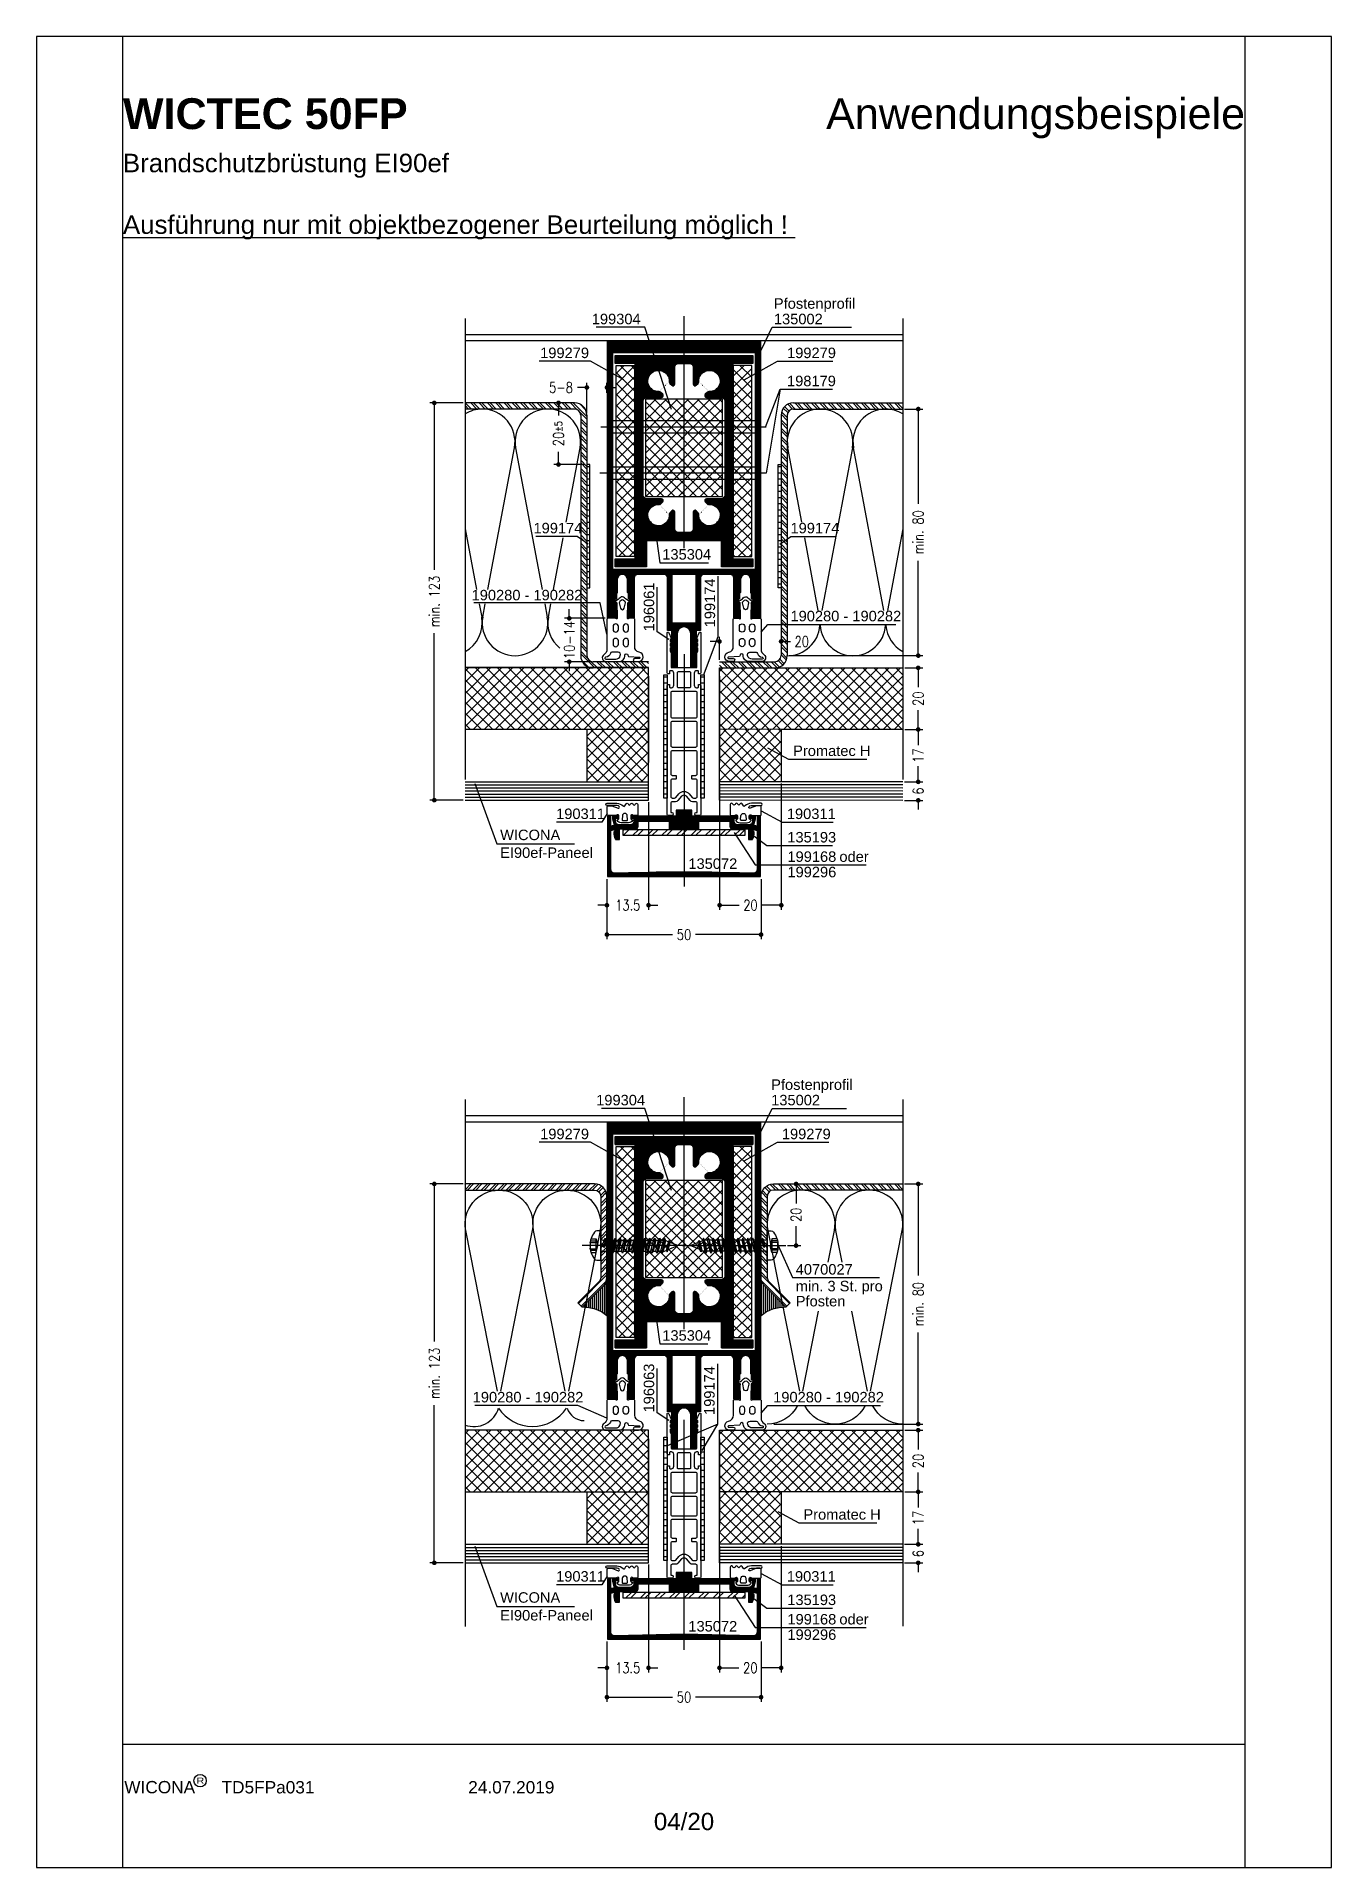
# Model space of a CAD drawing. Extents: x 0 to 210, y 0 to 297.
import ezdxf
from ezdxf.enums import TextEntityAlignment as Align

# ---------------------------------------------------------------- set-up
doc = ezdxf.new("R2010")
doc.units = 0
doc.header["$LTSCALE"] = 6
for name, pattern in [('AUSGEZOGEN', [0]), ('CENTER', [50.8, 31.75, -6.35, 6.35, -6.35]), ('VERDECKT', [0.75, 0.5, -0.25])]:
    doc.linetypes.add(name, pattern=pattern)
doc.layers.get('0').update_dxf_attribs({"color": 4, "linetype": 'CONTINUOUS'})
doc.layers.get('DEFPOINTS').update_dxf_attribs({"linetype": 'CONTINUOUS'})
for name, color, linetype in [('00TXT', 7, 'AUSGEZOGEN'), ('01PAGLAL', 7, 'CONTINUOUS'), ('01TXT', 7, 'CONTINUOUS'), ('CENT_25', 40, 'CENTER'), ('CONST12', 40, 'CONTINUOUS'), ('CONST18', 3, 'CONTINUOUS'), ('CONST25', 3, 'CONTINUOUS'), ('CONST35', 3, 'CONTINUOUS'), ('DICHT_PAR', 3, 'CONTINUOUS'), ('HIDE_18', 3, 'VERDECKT'), ('KH_PAR', 3, 'CONTINUOUS'), ('KH_SCH', 3, 'CONTINUOUS'), ('KN_PAR', 3, 'CONTINUOUS'), ('KN_SCH', 3, 'CONTINUOUS'), ('LLMASSE', 7, 'CONTINUOUS'), ('PNR', 7, 'CONTINUOUS')]:
    doc.layers.add(name, color=color, linetype=linetype)
doc.layers.add('AM_5', color=3, linetype='CONTINUOUS', lineweight=25)
doc.layers.add('BOUND_EXT', color=30, linetype='CONTINUOUS', plot=False)
doc.layers.add('BOUND_INT', color=30, linetype='CONTINUOUS', plot=False)
doc.styles.get("Standard").update_dxf_attribs({"font": 'simplex.shx', "width": 0.8})
doc.styles.add('SWISS', font='swiss.ttf')
doc.styles.add('SWISSB', font='swissb.ttf')
doc.styles.add('SWISSL', font='swissl.ttf')
doc.dimstyles.new('DOK-1ZU2-PUNKT', dxfattribs={"dimscale": 0.5, "dimtxt": 3.4, "dimasz": 1.5, "dimexe": 1.5, "dimexo": 0.6, "dimgap": 1.5, "dimtad": 0, "dimlfac": 2, "dimdsep": 46, "dimtxsty": 'Standard', "dimblk": 'PUNKT', "dimblk1": 'PUNKT', "dimblk2": 'PUNKT', "dimcen": 0, "dimclrd": 3, "dimclre": 3, "dimclrt": 3, "dimadec": 0, "dimazin": 0, "dimtfac": 0.7, "dimtdec": 4, "dimtofl": 0, "dimtmove": 0, "dimatfit": 3, "dimldrblk": 'PUNKT', "dimfxl": 1, "dimtolj": 1, "dimtzin": 0, "dimarcsym": 0})
pattern_1 = [(135, (48.06215, 130.6195), (-0.673519, -0.673519), []), (135, (48.06215, 131.0685), (-0.673519, -0.673519), [])]
pattern_2 = [(135, (245.4594, 16.4359), (-0.8980256, -0.8980256), []), (225, (245.4594, 16.4359), (0.8980256, -0.8980256), [])]
pattern_3 = [(45, (265.4594, 16.4359), (-0.8980256, 0.8980256), []), (135, (265.4594, 16.4359), (-0.8980256, -0.8980256), [])]

msp = doc.modelspace()

# ---------------------------------------------------------------- texts
at = {"layer": '00TXT', "color": 7, "style": 'SWISSB'}
msp.add_text('WICTEC 50FP', height=5, dxfattribs=at).set_placement((14, 282))
at = {"layer": '00TXT', "color": 10, "style": 'SWISSL'}
for s, height, p in [('WICONA', 1.7, (75.1759, 166.6488)), ('WICONA', 1.7, (75.1722, 42.9349)), ('TD5FPa031', 2, (30, 12))]:
    msp.add_text(s, height=height, dxfattribs=at).set_placement(p)
at = {"layer": '01PAGLAL', "color": 10, "style": 'SWISSL'}
msp.add_text('24.07.2019', height=2, dxfattribs=at).set_placement((70, 12))
at = {"layer": '01PAGLAL', "color": 40, "style": 'SWISS'}
msp.add_text('04/20', height=2.8, dxfattribs=at).set_placement((105, 7.5), align=Align.MIDDLE)
at = {"layer": '01TXT', "color": 40, "style": 'SWISS'}
msp.add_text('Anwendungsbeispiele', height=5, dxfattribs=at).set_placement((196, 282), align=Align.RIGHT)
for s, p in [('Brandschutzbrüstung EI90ef', (14, 275)), ('%%UAusführung nur mit objektbezogener Beurteilung möglich ! ', (14, 265))]:
    msp.add_text(s, height=3, dxfattribs=at).set_placement(p)
at = {"layer": '01TXT', "color": 1, "style": 'SWISSL'}
for s, p in [('Pfostenprofil', (119.5811, 252.8502)), ('Pfostenprofil', (119.1407, 126.1362)), ('min. 3 St. pro', (123.1232, 93.4543)), ('Pfosten', (123.1232, 91.0065))]:
    msp.add_text(s, height=1.7, dxfattribs=at).set_placement(p)
at = {"layer": '01TXT', "color": 10, "style": 'SWISSL'}
for s, p in [('EI90ef-Paneel', (75.1759, 163.7655)), ('oder', (130.2062, 163.1212)), ('EI90ef-Paneel', (75.1722, 40.0515)), ('oder', (130.2025, 39.4072))]:
    msp.add_text(s, height=1.7, dxfattribs=at).set_placement(p)
at = {"layer": 'PNR', "color": 1, "style": 'SWISSL'}
for p in [(97.9663, 250.34), (98.68, 123.626)]:
    msp.add_text('199304', height=1.7, dxfattribs=at).set_placement(p, align=Align.RIGHT)
for s, p in [('135002', (119.5811, 250.34)), ('199279', (81.6698, 244.846)), ('199279', (121.7198, 244.846)), ('198179', (121.7106, 240.2892)), ('199174', (80.5911, 216.4211)), ('199174', (122.2727, 216.4211)), ('135304', (101.4772, 212.1588)), ('190280 - 190282', (70.5522, 205.5511)), ('190280 - 190282', (122.2727, 202.1494)), ('Promatec H', (122.7022, 180.2928)), ('190311', (84.2585, 170.0722)), ('190311', (121.6852, 170.0722)), ('135193', (121.7548, 166.2709)), ('135072', (105.7128, 161.9798)), ('199168', (121.7778, 163.1212)), ('199296', (121.7778, 160.6212)), ('135002', (119.1407, 123.626)), ('199279', (81.6698, 118.132)), ('199279', (120.8733, 118.132)), ('4070027', (123.1232, 96.1708)), ('135304', (101.4772, 85.4448)), ('190280 - 190282', (70.7248, 75.4354)), ('190280 - 190282', (119.4655, 75.4354)), ('Promatec H', (124.3688, 56.407)), ('190311', (84.2548, 46.3582)), ('190311', (121.6814, 46.3582)), ('135193', (121.751, 42.5569)), ('135072', (105.709, 38.2658)), ('199168', (121.774, 39.4072)), ('199296', (121.774, 36.9072))]:
    msp.add_text(s, height=1.7, dxfattribs=at).set_placement(p)
for s, p in [('196061', (100.1633, 200.5141)), ('199174', (110.0431, 201.1696)), ('196063', (100.1633, 73.8001)), ('199174', (109.9676, 73.3909))]:
    msp.add_text(s, height=1.7, rotation=90, dxfattribs=at).set_placement(p)

# ---------------------------------------------------------------- blocks, each defined once
blk = doc.blocks.new('$$WICLOG1')
at = {"layer": '00TXT', "color": 3}
blk.add_circle((12.3, 2.05), 1, dxfattribs=at)
at = {"layer": '00TXT', "color": 40, "style": 'SWISS'}
blk.add_text('WICONA', height=2, dxfattribs=at).set_placement((0, 0))
at = {"layer": '00TXT', "color": 10, "style": 'SWISSL', "width": 1.25}
blk.add_text('R', height=1, dxfattribs=at).set_placement((12.35, 2.05), align=Align.MIDDLE)
blk = doc.blocks.new('A$C70D2734E')
blk.add_blockref('$$WICLOG1', (0.22, 0.78))
blk = doc.blocks.new('*U6')
blk.add_blockref('A$C70D2734E', (0.01, -0.36))
blk = doc.blocks.new('$$_EX')
at = {"layer": 'BOUND_EXT'}
blk.add_lwpolyline([(210, 0), (210, 297), (0, 297), (0, 0)], close=True, dxfattribs=at)
blk = doc.blocks.new('$$_IN')
at = {"layer": 'BOUND_INT'}
for p, q in [((14, 0), (14, 297)), ((196, 0), (196, 297)), ((14, 20), (196, 20))]:
    blk.add_line(p, q, dxfattribs=at)
blk = doc.blocks.new('PUNKT')
at = {"color": 0, "linetype": 'Continuous'}
blk.add_line((-0.5, 0), (-1, 0), dxfattribs=at)
at = {"color": 0, "linetype": 'Continuous', "const_width": 0.5}
blk.add_lwpolyline([(-0.25, 0, 1), (0.25, 0, 1)], format="xyb", close=True, dxfattribs=at)
blk = doc.blocks.new('*D72')
at = {"layer": 'DEFPOINTS', "color": 0, "transparency": 16777216}
for p in [(120.75, 199.81), (120.75, 198.88), (110.75, 195.58)]:
    blk.add_point(p, dxfattribs=at)
at = {"layer": 'LLMASSE', "color": 3, "lineweight": -2, "transparency": 16777216}
for p, q in [((110.75, 195.88), (110.75, 199.63)), ((120.75, 199.51), (120.75, 198.13)), ((110, 198.88), (109.25, 198.88)), ((121.5, 198.88), (122.25, 198.88))]:
    blk.add_line(p, q, dxfattribs=at)
at = {"layer": 'LLMASSE', "color": 3, "lineweight": -2, "transparency": 16777216, "xscale": 0.75, "yscale": 0.75, "zscale": 0.75}
blk.add_blockref('PUNKT', (110.75, 198.88), dxfattribs=at)
at = {"layer": 'LLMASSE', "color": 3, "lineweight": -2, "transparency": 16777216, "xscale": 0.75, "yscale": 0.75, "zscale": 0.75, "rotation": 180}
blk.add_blockref('PUNKT', (120.75, 198.88), dxfattribs=at)
at = {"layer": 'LLMASSE', "color": 3, "transparency": 16777216, "insert": (124.1, 198.88), "char_height": 1.7, "attachment_point": 5}
blk.add_mtext('\\A1;20', dxfattribs=at)
blk = doc.blocks.new('*D73')
at = {"layer": 'DEFPOINTS', "color": 0, "transparency": 16777216}
for p in [(140.49, 236.58), (121.75, 196.58), (142.99, 196.58)]:
    blk.add_point(p, dxfattribs=at)
at = {"layer": 'LLMASSE', "color": 3, "lineweight": -2, "transparency": 16777216}
for p, q in [((140.79, 236.58), (143.74, 236.58)), ((142.99, 235.83), (142.99, 221.22)), ((142.99, 197.33), (142.99, 211.94)), ((122.05, 196.58), (143.74, 196.58))]:
    blk.add_line(p, q, dxfattribs=at)
at = {"layer": 'LLMASSE', "color": 3, "lineweight": -2, "transparency": 16777216, "xscale": 0.75, "yscale": 0.75, "zscale": 0.75}
for p, rotation in [((142.99, 236.58), 90), ((142.99, 196.58), 270)]:
    blk.add_blockref('PUNKT', p, dxfattribs=dict(at, rotation=rotation))
at = {"layer": 'LLMASSE', "color": 3, "transparency": 16777216, "insert": (142.99, 216.58), "char_height": 1.7, "attachment_point": 5, "rotation": 90}
blk.add_mtext('\\A1;min. 80', dxfattribs=at)
blk = doc.blocks.new('B-LL190282')
at = {"layer": 'DICHT_PAR'}
for points in [[(0, -10.09, -0.258199), (-0.94, -11.78, 0.752939), (-0.3, -14), (3.8, -14, 0.414214), (5.8, -12, -0.961648), (6.8, -11.96, 0.233259), (7.02, -12.34), (10.55, -12.6, -1.005729), (10.55, -13), (9.03, -13, 1), (9.03, -14), (10.25, -14, 0.944322), (10.43, -11.01, -0.405172), (9, -9.08), (9, -0.3, 0.414214), (8.7, 0), (7.43, 0), (6.92, -0.19, -0.520293), (6.65, 0), (6.65, 2.65), (6.8, 2.8), (6.8, 4.8, -0.560664), (6.85, 5.11), (6.95, 5.11, 0.847054), (7.05, 5.69, -0.131282), (5.75, 6.67, 0.439074), (4.28, 6.7, -0.133324), (2.95, 5.68, 0.847054), (3.05, 5.1), (3.15, 5.1, -0.577816), (3.2, 4.8), (3.2, 2.8), (3.35, 2.65), (3.35, 0, -0.52048), (3.08, -0.19), (2.56, 0), (0.3, 0, 0.414214), (0, -0.3), (0, -10.09)], [(5.58, 3.27), (5.99, 5, 0.29188), (5.81, 5.51), (5.31, 5.9, 0.344328), (4.69, 5.9), (4.19, 5.51, 0.29188), (4.01, 5), (4.42, 3.27, 0.794214), (5.58, 3.27)], [(3.7, -2.65, 1), (2, -2.65), (2, -3.65, 1), (3.7, -3.65), (3.7, -2.65)], [(5.3, -3.65, 1), (7, -3.65), (7, -2.65, 1), (5.3, -2.65), (5.3, -3.65)], [(1.62, -11, 0.335242), (1.14, -11.36, -0.306688), (-0.34, -12.6, 1.068521), (-0.38, -13.2), (2.84, -13.2, 0.39003), (4.34, -12.11, 0.537319), (3.6, -11), (1.62, -11)], [(2, -7.35), (2, -8.35, 1), (3.7, -8.35), (3.7, -7.35, 1), (2, -7.35)], [(5.3, -7.35), (5.3, -8.35, 1), (7, -8.35), (7, -7.35, 1), (5.3, -7.35)]]:
    blk.add_lwpolyline(points, format="xyb", close=True, dxfattribs=at)
blk = doc.blocks.new('LL190282')
blk.add_blockref('B-LL190282', (0, 0))
blk = doc.blocks.new('*D74')
at = {"layer": 'DEFPOINTS', "color": 0, "transparency": 16777216}
for p in [(87.25, 237.58), (84.64, 227.58), (89.25, 227.58)]:
    blk.add_point(p, dxfattribs=at)
at = {"layer": 'LLMASSE', "color": 3, "lineweight": -2, "transparency": 16777216}
for p, q in [((86.95, 237.58), (83.89, 237.58)), ((84.64, 236.83), (84.64, 235.54)), ((84.64, 228.33), (84.64, 229.62)), ((88.95, 227.58), (83.89, 227.58))]:
    blk.add_line(p, q, dxfattribs=at)
at = {"layer": 'LLMASSE', "color": 3, "lineweight": -2, "transparency": 16777216, "xscale": 0.75, "yscale": 0.75, "zscale": 0.75}
for p, rotation in [((84.64, 237.58), 90), ((84.64, 227.58), 270)]:
    blk.add_blockref('PUNKT', p, dxfattribs=dict(at, rotation=rotation))
at = {"layer": 'LLMASSE', "color": 3, "transparency": 16777216, "insert": (84.64, 232.58), "char_height": 1.7, "attachment_point": 5, "rotation": 90}
blk.add_mtext('\\A1;20\\H1.2;\\C2;%%p5', dxfattribs=at)
blk = doc.blocks.new('*D75')
at = {"layer": 'DEFPOINTS', "color": 0, "transparency": 16777216}
for p in [(92.5, 240.08), (92.5, 238.91), (89.25, 235.58)]:
    blk.add_point(p, dxfattribs=at)
at = {"layer": 'LLMASSE', "color": 3, "lineweight": -2, "transparency": 16777216}
for p, q in [((89.25, 235.88), (89.25, 240.83)), ((92.5, 239.21), (92.5, 240.83)), ((88.5, 240.08), (87.75, 240.08)), ((93.25, 240.08), (94, 240.08))]:
    blk.add_line(p, q, dxfattribs=at)
at = {"layer": 'LLMASSE', "color": 3, "lineweight": -2, "transparency": 16777216, "xscale": 0.75, "yscale": 0.75, "zscale": 0.75}
blk.add_blockref('PUNKT', (89.25, 240.08), dxfattribs=at)
at = {"layer": 'LLMASSE', "color": 3, "lineweight": -2, "transparency": 16777216, "xscale": 0.75, "yscale": 0.75, "zscale": 0.75, "rotation": 180}
blk.add_blockref('PUNKT', (92.5, 240.08), dxfattribs=at)
at = {"layer": 'LLMASSE', "color": 3, "transparency": 16777216, "insert": (85.05, 240.08), "char_height": 1.7, "attachment_point": 5}
blk.add_mtext('\\A1;5-8', dxfattribs=at)
blk = doc.blocks.new('*D76')
at = {"layer": 'DEFPOINTS', "color": 0, "transparency": 16777216}
for p in [(86.39, 202.63), (92.5, 202.63), (90.25, 195.58)]:
    blk.add_point(p, dxfattribs=at)
at = {"layer": 'LLMASSE', "color": 3, "lineweight": -2, "transparency": 16777216}
for p, q in [((92.2, 202.63), (85.64, 202.63)), ((86.39, 203.38), (86.39, 204.13)), ((89.95, 195.58), (85.64, 195.58)), ((86.39, 194.83), (86.39, 194.08))]:
    blk.add_line(p, q, dxfattribs=at)
at = {"layer": 'LLMASSE', "color": 3, "lineweight": -2, "transparency": 16777216, "xscale": 0.75, "yscale": 0.75, "zscale": 0.75}
for p, rotation in [((86.39, 202.63), 270), ((86.39, 195.58), 90)]:
    blk.add_blockref('PUNKT', p, dxfattribs=dict(at, rotation=rotation))
at = {"layer": 'LLMASSE', "color": 3, "transparency": 16777216, "insert": (86.39, 199.11), "char_height": 1.7, "attachment_point": 5, "rotation": 90}
blk.add_mtext('\\A1;10-14', dxfattribs=at)
blk = doc.blocks.new('*D77')
at = {"layer": 'DEFPOINTS', "color": 0, "transparency": 16777216}
for p in [(69.5, 237.58), (64.5, 173.13), (69.5, 173.13)]:
    blk.add_point(p, dxfattribs=at)
at = {"layer": 'LLMASSE', "color": 3, "lineweight": -2, "transparency": 16777216}
for p, q in [((69.2, 237.58), (63.75, 237.58)), ((64.5, 236.83), (64.5, 210.51)), ((64.5, 173.88), (64.5, 200.2)), ((69.2, 173.13), (63.75, 173.13))]:
    blk.add_line(p, q, dxfattribs=at)
at = {"layer": 'LLMASSE', "color": 3, "lineweight": -2, "transparency": 16777216, "xscale": 0.75, "yscale": 0.75, "zscale": 0.75}
for p, rotation in [((64.5, 237.58), 90), ((64.5, 173.13), 270)]:
    blk.add_blockref('PUNKT', p, dxfattribs=dict(at, rotation=rotation))
at = {"layer": 'LLMASSE', "color": 3, "transparency": 16777216, "insert": (64.5, 205.35), "char_height": 1.7, "attachment_point": 5, "rotation": 90}
blk.add_mtext('\\A1;min. 123', dxfattribs=at)
blk = doc.blocks.new('*X17')
at = {"color": 0}
for p, q in [((32.98, 49.6), (122.58, 49.6)), ((32.98, 49.4), (122.58, 49.4)), ((32.98, 49.2), (122.58, 49.2)), ((32.98, 49), (122.58, 49)), ((32.98, 48.8), (122.58, 48.8)), ((32.98, 48.6), (122.58, 48.6)), ((32.98, 48.4), (122.58, 48.4)), ((32.98, 48.2), (122.58, 48.2)), ((32.98, 48), (48.58, 48)), ((32.98, 47.8), (48.58, 47.8)), ((32.98, 47.6), (48.58, 47.6)), ((118.98, 48), (122.58, 48)), ((118.98, 47.8), (122.58, 47.8)), ((118.98, 47.6), (122.58, 47.6)), ((32.98, 47.4), (37.58, 47.4)), ((32.98, 47.2), (37.58, 47.2)), ((32.98, 47), (37.58, 47)), ((32.98, 43), (37.58, 43)), ((32.98, 42.8), (37.58, 42.8)), ((32.98, 42.6), (37.58, 42.6)), ((32.98, 42.4), (48.58, 42.4)), ((32.98, 42.2), (48.58, 42.2)), ((32.98, 42), (48.58, 42)), ((32.98, 41.8), (48.58, 41.8)), ((32.98, 41.6), (48.58, 41.6)), ((38.98, 47.4), (48.58, 47.4)), ((38.98, 47.2), (48.58, 47.2)), ((38.98, 47), (48.58, 47)), ((38.98, 43), (48.58, 43)), ((38.98, 42.8), (48.58, 42.8)), ((38.98, 42.6), (48.58, 42.6)), ((41.01, 46.8), (48.58, 46.8)), ((41.01, 43.2), (48.58, 43.2)), ((45.85, 46.6), (48.58, 46.6)), ((45.85, 43.4), (48.58, 43.4)), ((46.24, 46.4), (48.58, 46.4)), ((46.24, 43.6), (48.58, 43.6)), ((46.48, 46.2), (48.58, 46.2)), ((46.48, 43.8), (48.58, 43.8)), ((46.65, 46), (48.58, 46)), ((46.65, 44), (48.58, 44)), ((46.78, 45.8), (48.58, 45.8)), ((46.78, 44.2), (48.58, 44.2)), ((46.87, 45.6), (48.58, 45.6)), ((46.87, 44.4), (48.58, 44.4)), ((46.93, 45.4), (48.58, 45.4)), ((46.93, 44.6), (48.58, 44.6)), ((46.97, 45.2), (48.58, 45.2)), ((46.97, 44.8), (48.58, 44.8)), ((46.98, 45), (48.58, 45)), ((118.98, 47.4), (122.58, 47.4)), ((118.98, 47.2), (122.58, 47.2)), ((118.98, 47), (122.58, 47)), ((118.98, 46.8), (122.58, 46.8)), ((118.98, 46.6), (122.58, 46.6)), ((118.98, 46.4), (122.58, 46.4)), ((118.98, 46.2), (122.58, 46.2)), ((118.98, 46), (122.58, 46)), ((118.98, 45.8), (122.58, 45.8)), ((118.98, 45.6), (122.58, 45.6)), ((118.98, 45.4), (122.58, 45.4)), ((118.98, 45.2), (122.58, 45.2)), ((118.98, 45), (122.58, 45)), ((118.98, 44.8), (122.58, 44.8)), ((118.98, 44.6), (122.58, 44.6)), ((118.98, 44.4), (122.58, 44.4)), ((118.98, 44.2), (122.58, 44.2)), ((118.98, 44), (122.58, 44)), ((118.98, 43.8), (122.58, 43.8)), ((118.98, 43.6), (122.58, 43.6)), ((118.98, 43.4), (122.58, 43.4)), ((118.98, 43.2), (122.58, 43.2)), ((118.98, 43), (122.58, 43)), ((118.98, 42.8), (122.58, 42.8)), ((118.98, 42.6), (122.58, 42.6)), ((118.98, 42.4), (122.58, 42.4)), ((118.98, 42.2), (122.58, 42.2)), ((118.98, 42), (122.58, 42)), ((118.98, 41.8), (122.58, 41.8)), ((118.98, 41.6), (122.58, 41.6)), ((32.98, 41.4), (48.58, 41.4)), ((45.78, 41.2), (48.58, 41.2)), ((46.44, 41), (48.58, 41)), ((46.67, 40.8), (48.58, 40.8)), ((46.82, 40.6), (48.58, 40.6)), ((46.91, 40.4), (48.58, 40.4)), ((46.96, 40.2), (48.58, 40.2)), ((46.98, 40), (48.58, 40)), ((46.98, 39.8), (48.58, 39.8)), ((46.98, 39.6), (48.58, 39.6)), ((46.98, 39.4), (48.58, 39.4)), ((46.98, 39.2), (48.58, 39.2)), ((46.98, 39), (48.58, 39)), ((46.98, 38.8), (48.58, 38.8)), ((46.98, 38.6), (48.58, 38.6)), ((46.98, 38.4), (48.58, 38.4)), ((46.98, 38.2), (48.58, 38.2)), ((46.98, 38), (48.58, 38)), ((46.98, 37.8), (48.58, 37.8)), ((46.98, 37.6), (48.58, 37.6)), ((46.98, 37.4), (48.58, 37.4)), ((46.98, 37.2), (48.58, 37.2)), ((46.98, 37), (48.58, 37)), ((46.98, 36.8), (48.58, 36.8)), ((46.98, 36.6), (48.58, 36.6)), ((46.98, 36.4), (48.58, 36.4)), ((46.98, 36.2), (48.58, 36.2)), ((46.98, 36), (48.58, 36)), ((46.98, 35.8), (48.58, 35.8)), ((118.98, 41.4), (122.58, 41.4)), ((118.98, 41.2), (122.58, 41.2)), ((118.98, 41), (122.58, 41)), ((118.98, 40.8), (122.58, 40.8)), ((118.98, 40.6), (122.58, 40.6)), ((118.98, 40.4), (122.58, 40.4)), ((118.98, 40.2), (122.58, 40.2)), ((118.98, 40), (122.58, 40)), ((118.98, 39.8), (122.58, 39.8)), ((118.98, 39.6), (122.58, 39.6)), ((118.98, 39.4), (122.58, 39.4)), ((118.98, 39.2), (122.58, 39.2)), ((118.98, 39), (122.58, 39)), ((118.98, 38.8), (122.58, 38.8)), ((118.98, 38.6), (122.58, 38.6)), ((118.98, 38.4), (122.58, 38.4)), ((118.98, 38.2), (122.58, 38.2)), ((118.98, 38), (122.58, 38)), ((118.98, 37.8), (122.58, 37.8)), ((118.98, 37.6), (122.58, 37.6)), ((118.98, 37.4), (122.58, 37.4)), ((118.98, 37.2), (122.58, 37.2)), ((118.98, 37), (122.58, 37)), ((118.98, 36.8), (122.58, 36.8)), ((118.98, 36.6), (122.58, 36.6)), ((118.98, 36.4), (122.58, 36.4)), ((118.98, 36.2), (122.58, 36.2)), ((118.98, 36), (122.58, 36)), ((118.98, 35.8), (122.58, 35.8)), ((28.78, 30.2), (48.58, 30.2)), ((28.78, 30), (48.58, 30)), ((28.78, 29.8), (48.58, 29.8)), ((46.26, 30.4), (48.58, 30.4)), ((46.57, 30.6), (48.58, 30.6)), ((46.75, 30.8), (48.58, 30.8)), ((46.87, 31), (48.58, 31)), ((46.94, 31.2), (48.58, 31.2)), ((46.98, 35.6), (48.58, 35.6)), ((46.98, 35.4), (48.58, 35.4)), ((46.98, 35.2), (48.58, 35.2)), ((46.98, 35), (48.58, 35)), ((46.98, 34.8), (48.58, 34.8)), ((46.98, 34.6), (48.58, 34.6)), ((46.98, 34.4), (48.58, 34.4)), ((46.98, 34.2), (48.58, 34.2)), ((46.98, 34), (48.58, 34)), ((46.98, 33.8), (48.58, 33.8)), ((46.98, 33.6), (48.58, 33.6)), ((46.98, 33.4), (48.58, 33.4)), ((46.98, 33.2), (48.58, 33.2)), ((46.98, 33), (48.58, 33)), ((46.98, 32.8), (48.58, 32.8)), ((46.98, 32.6), (48.58, 32.6)), ((46.98, 32.4), (48.58, 32.4)), ((46.98, 32.2), (48.58, 32.2)), ((46.98, 32), (48.58, 32)), ((46.98, 31.8), (48.58, 31.8)), ((46.98, 31.6), (48.58, 31.6)), ((46.98, 31.4), (48.58, 31.4)), ((118.98, 35.6), (122.58, 35.6)), ((118.98, 35.4), (122.58, 35.4)), ((118.98, 35.2), (122.58, 35.2)), ((118.98, 35), (122.58, 35)), ((118.98, 34.8), (122.58, 34.8)), ((118.98, 34.6), (122.58, 34.6)), ((118.98, 34.4), (122.58, 34.4)), ((118.98, 34.2), (122.58, 34.2)), ((118.98, 34), (122.58, 34)), ((118.98, 33.8), (122.58, 33.8)), ((118.98, 33.6), (122.58, 33.6)), ((118.98, 33.4), (122.58, 33.4)), ((118.98, 33.2), (122.58, 33.2)), ((118.98, 33), (122.58, 33)), ((118.98, 32.8), (122.58, 32.8)), ((118.98, 32.6), (122.58, 32.6)), ((118.98, 32.4), (122.58, 32.4)), ((118.98, 32.2), (122.58, 32.2)), ((118.98, 32), (122.58, 32)), ((118.98, 31.8), (122.58, 31.8)), ((118.98, 31.6), (122.58, 31.6)), ((118.98, 31.4), (122.58, 31.4)), ((118.98, 31.2), (122.58, 31.2)), ((118.98, 31), (122.58, 31)), ((118.98, 30.8), (122.58, 30.8)), ((118.98, 30.6), (122.58, 30.6)), ((118.98, 30.4), (122.58, 30.4)), ((118.98, 30.2), (122.58, 30.2)), ((118.98, 30), (122.58, 30)), ((118.98, 29.8), (122.58, 29.8)), ((16.98, 28.8), (31.28, 28.8)), ((16.98, 28.6), (31.28, 28.6)), ((16.98, 28.4), (31.28, 28.4)), ((16.98, 28.2), (31.28, 28.2)), ((16.98, 28), (31.28, 28)), ((16.98, 27.8), (31.28, 27.8)), ((16.98, 27.6), (31.28, 27.6)), ((16.98, 27.4), (31.28, 27.4)), ((22.06, 29), (23.08, 29)), ((22.54, 29.2), (22.88, 29.2)), ((23.88, 29), (24.48, 29)), ((24.08, 29.2), (24.28, 29.2)), ((25.28, 29), (25.88, 29)), ((25.48, 29.2), (25.68, 29.2)), ((27.78, 27.2), (31.28, 27.2)), ((28.7, 27), (31.28, 27)), ((28.78, 29.6), (48.58, 29.6)), ((28.78, 29.4), (48.58, 29.4)), ((28.78, 29.2), (48.58, 29.2)), ((28.78, 29), (31.28, 29)), ((29.04, 26.8), (31.28, 26.8)), ((29.29, 26.6), (31.28, 26.6)), ((29.48, 26.4), (31.28, 26.4)), ((29.62, 26.2), (31.28, 26.2)), ((29.62, 23.8), (31.28, 23.8)), ((29.74, 26), (31.28, 26)), ((29.74, 24), (31.28, 24)), ((29.83, 25.8), (31.28, 25.8)), ((29.83, 24.2), (31.28, 24.2)), ((29.9, 25.6), (31.28, 25.6)), ((29.9, 24.4), (31.28, 24.4)), ((29.94, 25.4), (31.28, 25.4)), ((29.94, 24.6), (31.28, 24.6)), ((29.97, 25.2), (31.28, 25.2)), ((29.97, 24.8), (31.28, 24.8)), ((29.98, 25), (31.28, 25)), ((46.98, 29), (48.58, 29)), ((46.98, 28.8), (48.58, 28.8)), ((46.98, 28.6), (48.58, 28.6)), ((46.98, 28.4), (48.58, 28.4)), ((46.98, 28.2), (48.58, 28.2)), ((46.98, 28), (48.58, 28)), ((46.98, 27.8), (48.58, 27.8)), ((46.98, 27.6), (48.58, 27.6)), ((46.98, 27.4), (48.58, 27.4)), ((46.98, 27.2), (48.58, 27.2)), ((46.98, 27), (48.58, 27)), ((46.98, 26.8), (48.58, 26.8)), ((46.98, 26.6), (48.58, 26.6)), ((46.98, 26.4), (48.58, 26.4)), ((46.98, 26.2), (48.58, 26.2)), ((46.98, 26), (48.58, 26)), ((46.98, 25.8), (48.58, 25.8)), ((46.98, 25.6), (48.58, 25.6)), ((46.98, 25.4), (48.58, 25.4)), ((46.98, 25.2), (48.58, 25.2)), ((46.98, 25), (48.58, 25)), ((46.98, 24.8), (48.58, 24.8)), ((46.98, 24.6), (48.58, 24.6)), ((46.98, 24.4), (48.58, 24.4)), ((46.98, 24.2), (48.58, 24.2)), ((46.98, 24), (48.58, 24)), ((46.98, 23.8), (48.58, 23.8)), ((118.98, 29.6), (122.58, 29.6)), ((118.98, 29.4), (122.58, 29.4)), ((118.98, 29.2), (122.58, 29.2)), ((118.98, 29), (122.58, 29)), ((118.98, 28.8), (122.58, 28.8)), ((118.98, 28.6), (122.58, 28.6)), ((118.98, 28.4), (122.58, 28.4)), ((118.98, 28.2), (122.58, 28.2)), ((118.98, 28), (122.58, 28)), ((118.98, 27.8), (122.58, 27.8)), ((118.98, 27.6), (122.58, 27.6)), ((118.98, 27.4), (122.58, 27.4)), ((118.98, 27.2), (122.58, 27.2)), ((118.98, 27), (122.58, 27)), ((118.98, 26.8), (122.58, 26.8)), ((118.98, 26.6), (122.58, 26.6)), ((118.98, 26.4), (122.58, 26.4)), ((118.98, 26.2), (122.58, 26.2)), ((118.98, 26), (122.58, 26)), ((118.98, 25.8), (122.58, 25.8)), ((118.98, 25.6), (122.58, 25.6)), ((118.98, 25.4), (122.58, 25.4)), ((118.98, 25.2), (122.58, 25.2)), ((118.98, 25), (122.58, 25)), ((118.98, 24.8), (122.58, 24.8)), ((118.98, 24.6), (122.58, 24.6)), ((118.98, 24.4), (122.58, 24.4)), ((118.98, 24.2), (122.58, 24.2)), ((118.98, 24), (122.58, 24)), ((118.98, 23.8), (122.58, 23.8)), ((16.98, 22.6), (31.28, 22.6)), ((16.98, 22.4), (31.28, 22.4)), ((16.98, 22.2), (31.28, 22.2)), ((16.98, 22), (31.28, 22)), ((16.98, 21.8), (31.28, 21.8)), ((16.98, 21.6), (31.28, 21.6)), ((16.98, 21.4), (31.28, 21.4)), ((16.98, 21.2), (31.28, 21.2)), ((22.06, 21), (23.08, 21)), ((22.54, 20.8), (22.88, 20.8)), ((23.88, 21), (24.48, 21)), ((24.08, 20.8), (24.28, 20.8)), ((25.28, 21), (25.88, 21)), ((25.48, 20.8), (25.68, 20.8)), ((27.78, 22.8), (31.28, 22.8)), ((28.7, 23), (31.28, 23)), ((28.78, 21), (31.28, 21)), ((28.78, 20.8), (48.58, 20.8)), ((28.78, 20.6), (48.58, 20.6)), ((28.78, 20.4), (48.58, 20.4)), ((28.78, 20.2), (48.58, 20.2)), ((28.78, 20), (48.58, 20)), ((28.78, 19.8), (48.58, 19.8)), ((29.04, 23.2), (31.28, 23.2)), ((29.29, 23.4), (31.28, 23.4)), ((29.48, 23.6), (31.28, 23.6)), ((46.26, 19.6), (48.58, 19.6)), ((46.57, 19.4), (48.58, 19.4)), ((46.75, 19.2), (48.58, 19.2)), ((46.87, 19), (48.58, 19)), ((46.94, 18.8), (48.58, 18.8)), ((46.98, 23.6), (48.58, 23.6)), ((46.98, 23.4), (48.58, 23.4)), ((46.98, 23.2), (48.58, 23.2)), ((46.98, 23), (48.58, 23)), ((46.98, 22.8), (48.58, 22.8)), ((46.98, 22.6), (48.58, 22.6)), ((46.98, 22.4), (48.58, 22.4)), ((46.98, 22.2), (48.58, 22.2)), ((46.98, 22), (48.58, 22)), ((46.98, 21.8), (48.58, 21.8)), ((46.98, 21.6), (48.58, 21.6)), ((46.98, 21.4), (48.58, 21.4)), ((46.98, 21.2), (48.58, 21.2)), ((46.98, 21), (48.58, 21)), ((46.98, 18.6), (48.58, 18.6)), ((46.98, 18.4), (48.58, 18.4)), ((46.98, 18.2), (48.58, 18.2)), ((46.98, 18), (48.58, 18)), ((118.98, 23.6), (122.58, 23.6)), ((118.98, 23.4), (122.58, 23.4)), ((118.98, 23.2), (122.58, 23.2)), ((118.98, 23), (122.58, 23)), ((118.98, 22.8), (122.58, 22.8)), ((118.98, 22.6), (122.58, 22.6)), ((118.98, 22.4), (122.58, 22.4)), ((118.98, 22.2), (122.58, 22.2)), ((118.98, 22), (122.58, 22)), ((118.98, 21.8), (122.58, 21.8)), ((118.98, 21.6), (122.58, 21.6)), ((118.98, 21.4), (122.58, 21.4)), ((118.98, 21.2), (122.58, 21.2)), ((118.98, 21), (122.58, 21)), ((118.98, 20.8), (122.58, 20.8)), ((118.98, 20.6), (122.58, 20.6)), ((118.98, 20.4), (122.58, 20.4)), ((118.98, 20.2), (122.58, 20.2)), ((118.98, 20), (122.58, 20)), ((118.98, 19.8), (122.58, 19.8)), ((118.98, 19.6), (122.58, 19.6)), ((118.98, 19.4), (122.58, 19.4)), ((118.98, 19.2), (122.58, 19.2)), ((118.98, 19), (122.58, 19)), ((118.98, 18.8), (122.58, 18.8)), ((118.98, 18.6), (122.58, 18.6)), ((118.98, 18.4), (122.58, 18.4)), ((118.98, 18.2), (122.58, 18.2)), ((118.98, 18), (122.58, 18)), ((46.98, 17.8), (48.58, 17.8)), ((46.98, 17.6), (48.58, 17.6)), ((46.98, 17.4), (48.58, 17.4)), ((46.98, 17.2), (48.58, 17.2)), ((46.98, 17), (48.58, 17)), ((46.98, 16.8), (48.58, 16.8)), ((46.98, 16.6), (48.58, 16.6)), ((46.98, 16.4), (48.58, 16.4)), ((46.98, 16.2), (48.58, 16.2)), ((46.98, 16), (48.58, 16)), ((46.98, 15.8), (48.58, 15.8)), ((46.98, 15.6), (48.58, 15.6)), ((46.98, 15.4), (48.58, 15.4)), ((46.98, 15.2), (48.58, 15.2)), ((46.98, 15), (48.58, 15)), ((46.98, 14.8), (48.58, 14.8)), ((46.98, 14.6), (48.58, 14.6)), ((46.98, 14.4), (48.58, 14.4)), ((46.98, 14.2), (48.58, 14.2)), ((46.98, 14), (48.58, 14)), ((46.98, 13.8), (48.58, 13.8)), ((46.98, 13.6), (48.58, 13.6)), ((46.98, 13.4), (48.58, 13.4)), ((46.98, 13.2), (48.58, 13.2)), ((46.98, 13), (48.58, 13)), ((46.98, 12.8), (48.58, 12.8)), ((46.98, 12.6), (48.58, 12.6)), ((46.98, 12.4), (48.58, 12.4)), ((46.98, 12.2), (48.58, 12.2)), ((46.98, 12), (48.58, 12)), ((118.98, 17.8), (122.58, 17.8)), ((118.98, 17.6), (122.58, 17.6)), ((118.98, 17.4), (122.58, 17.4)), ((118.98, 17.2), (122.58, 17.2)), ((118.98, 17), (122.58, 17)), ((118.98, 16.8), (122.58, 16.8)), ((118.98, 16.6), (122.58, 16.6)), ((118.98, 16.4), (122.58, 16.4)), ((118.98, 16.2), (122.58, 16.2)), ((118.98, 16), (122.58, 16)), ((118.98, 15.8), (122.58, 15.8)), ((118.98, 15.6), (122.58, 15.6)), ((118.98, 15.4), (122.58, 15.4)), ((118.98, 15.2), (122.58, 15.2)), ((118.98, 15), (122.58, 15)), ((118.98, 14.8), (122.58, 14.8)), ((118.98, 14.6), (122.58, 14.6)), ((118.98, 14.4), (122.58, 14.4)), ((118.98, 14.2), (122.58, 14.2)), ((118.98, 14), (122.58, 14)), ((118.98, 13.8), (122.58, 13.8)), ((118.98, 13.6), (122.58, 13.6)), ((118.98, 13.4), (122.58, 13.4)), ((118.98, 13.2), (122.58, 13.2)), ((118.98, 13), (122.58, 13)), ((118.98, 12.8), (122.58, 12.8)), ((118.98, 12.6), (122.58, 12.6)), ((118.98, 12.4), (122.58, 12.4)), ((118.98, 12.2), (122.58, 12.2)), ((118.98, 12), (122.58, 12)), ((32.98, 8.6), (48.58, 8.6)), ((32.98, 8.4), (48.58, 8.4)), ((32.98, 8.2), (48.58, 8.2)), ((32.98, 8), (48.58, 8)), ((32.98, 7.8), (48.58, 7.8)), ((32.98, 7.6), (48.58, 7.6)), ((32.98, 7.4), (37.58, 7.4)), ((32.98, 7.2), (37.58, 7.2)), ((32.98, 7), (37.58, 7)), ((38.98, 7.4), (48.58, 7.4)), ((38.98, 7.2), (48.58, 7.2)), ((38.98, 7), (48.58, 7)), ((41.01, 6.8), (48.58, 6.8)), ((45.78, 8.8), (48.58, 8.8)), ((45.85, 6.6), (48.58, 6.6)), ((46.24, 6.4), (48.58, 6.4)), ((46.44, 9), (48.58, 9)), ((46.48, 6.2), (48.58, 6.2)), ((46.65, 6), (48.58, 6)), ((46.67, 9.2), (48.58, 9.2)), ((46.82, 9.4), (48.58, 9.4)), ((46.91, 9.6), (48.58, 9.6)), ((46.96, 9.8), (48.58, 9.8)), ((46.98, 11.8), (48.58, 11.8)), ((46.98, 11.6), (48.58, 11.6)), ((46.98, 11.4), (48.58, 11.4)), ((46.98, 11.2), (48.58, 11.2)), ((46.98, 11), (48.58, 11)), ((46.98, 10.8), (48.58, 10.8)), ((46.98, 10.6), (48.58, 10.6)), ((46.98, 10.4), (48.58, 10.4)), ((46.98, 10.2), (48.58, 10.2)), ((46.98, 10), (48.58, 10)), ((118.98, 11.8), (122.58, 11.8)), ((118.98, 11.6), (122.58, 11.6)), ((118.98, 11.4), (122.58, 11.4)), ((118.98, 11.2), (122.58, 11.2)), ((118.98, 11), (122.58, 11)), ((118.98, 10.8), (122.58, 10.8)), ((118.98, 10.6), (122.58, 10.6)), ((118.98, 10.4), (122.58, 10.4)), ((118.98, 10.2), (122.58, 10.2)), ((118.98, 10), (122.58, 10)), ((118.98, 9.8), (122.58, 9.8)), ((118.98, 9.6), (122.58, 9.6)), ((118.98, 9.4), (122.58, 9.4)), ((118.98, 9.2), (122.58, 9.2)), ((118.98, 9), (122.58, 9)), ((118.98, 8.8), (122.58, 8.8)), ((118.98, 8.6), (122.58, 8.6)), ((118.98, 8.4), (122.58, 8.4)), ((118.98, 8.2), (122.58, 8.2)), ((118.98, 8), (122.58, 8)), ((118.98, 7.8), (122.58, 7.8)), ((118.98, 7.6), (122.58, 7.6)), ((118.98, 7.4), (122.58, 7.4)), ((118.98, 7.2), (122.58, 7.2)), ((118.98, 7), (122.58, 7)), ((118.98, 6.8), (122.58, 6.8)), ((118.98, 6.6), (122.58, 6.6)), ((118.98, 6.4), (122.58, 6.4)), ((118.98, 6.2), (122.58, 6.2)), ((118.98, 6), (122.58, 6)), ((32.98, 3), (37.58, 3)), ((32.98, 2.8), (37.58, 2.8)), ((32.98, 2.6), (37.58, 2.6)), ((32.98, 2.4), (48.58, 2.4)), ((32.98, 2.2), (48.58, 2.2)), ((32.98, 2), (48.58, 2)), ((32.98, 1.8), (122.58, 1.8)), ((32.98, 1.6), (122.58, 1.6)), ((32.98, 1.4), (122.58, 1.4)), ((32.98, 1.2), (122.58, 1.2)), ((32.98, 1), (122.58, 1)), ((32.98, 0.8), (122.58, 0.8)), ((32.98, 0.6), (122.58, 0.6)), ((32.98, 0.4), (122.58, 0.4)), ((38.98, 3), (48.58, 3)), ((38.98, 2.8), (48.58, 2.8)), ((38.98, 2.6), (48.58, 2.6)), ((41.01, 3.2), (48.58, 3.2)), ((45.85, 3.4), (48.58, 3.4)), ((46.24, 3.6), (48.58, 3.6)), ((46.48, 3.8), (48.58, 3.8)), ((46.65, 4), (48.58, 4)), ((46.78, 5.8), (48.58, 5.8)), ((46.78, 4.2), (48.58, 4.2)), ((46.87, 5.6), (48.58, 5.6)), ((46.87, 4.4), (48.58, 4.4)), ((46.93, 5.4), (48.58, 5.4)), ((46.93, 4.6), (48.58, 4.6)), ((46.97, 5.2), (48.58, 5.2)), ((46.97, 4.8), (48.58, 4.8)), ((46.98, 5), (48.58, 5)), ((118.98, 5.8), (122.58, 5.8)), ((118.98, 5.6), (122.58, 5.6)), ((118.98, 5.4), (122.58, 5.4)), ((118.98, 5.2), (122.58, 5.2)), ((118.98, 5), (122.58, 5)), ((118.98, 4.8), (122.58, 4.8)), ((118.98, 4.6), (122.58, 4.6)), ((118.98, 4.4), (122.58, 4.4)), ((118.98, 4.2), (122.58, 4.2)), ((118.98, 4), (122.58, 4)), ((118.98, 3.8), (122.58, 3.8)), ((118.98, 3.6), (122.58, 3.6)), ((118.98, 3.4), (122.58, 3.4)), ((118.98, 3.2), (122.58, 3.2)), ((118.98, 3), (122.58, 3)), ((118.98, 2.8), (122.58, 2.8)), ((118.98, 2.6), (122.58, 2.6)), ((118.98, 2.4), (122.58, 2.4)), ((118.98, 2.2), (122.58, 2.2)), ((118.98, 2), (122.58, 2))]:
    blk.add_line(p, q, dxfattribs=at)
blk = doc.blocks.new('B-LL135002')
at = {"layer": 'KH_PAR'}
blk.add_lwpolyline([(-24.8, 105.8), (24.8, 105.8), (24.8, 16.2), (21.95, 16.2), (21.95, 20.8), (22.45, 20.8), (22.45, 22.2), (21.95, 22.2), (21.95, 24.08), (21.7, 24.33), (21.7, 28.5, 1), (18.3, 28.5), (18.3, 24.33), (18.05, 24.08), (18.05, 22.2), (17.55, 22.2), (17.55, 20.8), (18.05, 20.8), (18.05, 16.2), (16.2, 16.2), (16.2, 29, 0.414214), (15, 30.2), (6.5, 30.2, 0.414214), (5.3, 29), (5.3, 12), (3.9, 12), (3.9, 9.2), (4.3, 8.8), (3.9, 8.4), (3.9, 7.8), (4.3, 7.4), (3.9, 7), (3.9, 6.4), (4.3, 6), (3.9, 5.04), (3.9, 0.2), (2.2, 0.2), (2.2, 11, 1), (-2.2, 11), (-2.2, 0.2), (-3.9, 0.2), (-3.9, 5.04), (-4.3, 6), (-3.9, 6.4), (-3.9, 7), (-4.3, 7.4), (-3.9, 7.8), (-3.9, 8.4), (-4.3, 8.8), (-3.9, 9.2), (-3.9, 12), (-5.3, 12), (-5.3, 29, 0.414214), (-6.5, 30.2), (-15, 30.2, 0.414214), (-16.2, 29), (-16.2, 16.2), (-18.05, 16.2), (-18.05, 20.8), (-17.55, 20.8), (-17.55, 22.2), (-18.05, 22.2), (-18.05, 24.08), (-18.3, 24.33), (-18.3, 28.5, 1), (-21.7, 28.5), (-21.7, 24.33), (-21.95, 24.08), (-21.95, 22.2), (-22.45, 22.2), (-22.45, 20.8), (-21.95, 20.8), (-21.95, 16.2), (-24.8, 16.2), (-24.8, 105.8)], format="xyb", close=True, dxfattribs=at)
for points in [[(-23.1, 102.2), (23.1, 102.2), (23.1, 31.8), (-23.1, 31.8), (-23.1, 102.2)], [(-4, 14.5), (4, 14.5), (4, 30.2), (-4, 30.2), (-4, 14.5)]]:
    blk.add_lwpolyline(points, close=True, dxfattribs=at)
at = {"layer": 'KH_SCH', "rotation": 90}
blk.add_blockref('*X17', (25, -16.78), dxfattribs=at)
blk = doc.blocks.new('B-LL135304')
at = {"layer": 'KN_SCH'}
h = blk.add_hatch(dxfattribs=at)
h.set_pattern_fill('_U', color=256, scale=0.2, angle=90, style=0, pattern_type=0)
h.set_pattern_definition([(90, (68.3488, 3e-11), (-0.2, 1e-17), [])])
h.paths.add_polyline_path([(98.7, 15.8), (98.7, 22.3), (101.3, 22.3), (101.3, -22.3), (98.7, -22.3), (98.7, -15.8), (35.3, -15.8), (35.3, -22.3), (32.7, -22.3), (32.7, -12.2), (41.2, -12.2), (41.2, 12.2), (32.7, 12.2), (32.7, 22.3), (35.3, 22.3), (35.3, 15.8)])
edge = h.paths.add_edge_path(flags=16)
edge.add_arc((86.5, 12), 1.2, 0, 90, ccw=False)
edge.add_line((87.7, 12), (87.7, 7.3))
edge.add_arc((88.3, 7.3), 0.6, 180, 315)
edge.add_line((88.72, 6.87), (89.32, 7.47))
edge.add_arc((88.76, 8.04), 0.8, 315, 362.88752)
edge.add_arc((93, 8.25), 3.45, -92.88752, 182.88752, ccw=False)
edge.add_arc((92.79, 4.01), 0.8, 87.11248, 135)
edge.add_line((92.22, 4.57), (91.62, 3.97))
edge.add_arc((92.05, 3.55), 0.6, 135, 270)
edge.add_line((92.05, 2.95), (97.5, 2.95))
edge.add_arc((97.5, 1.75), 1.2, 0, 90, ccw=False)
edge.add_line((98.7, 1.75), (98.7, -1.75))
edge.add_arc((97.5, -1.75), 1.2, -90, 0, ccw=False)
edge.add_line((97.5, -2.95), (92.05, -2.95))
edge.add_arc((92.05, -3.55), 0.6, 90, 225)
edge.add_line((91.62, -3.97), (92.22, -4.57))
edge.add_arc((92.79, -4.01), 0.8, 225, 272.88752)
edge.add_arc((93, -8.25), 3.45, -182.88752, 92.88752, ccw=False)
edge.add_arc((88.76, -8.04), 0.8, 357.11248, 405)
edge.add_line((89.32, -7.47), (88.72, -6.87))
edge.add_arc((88.3, -7.3), 0.6, 45, 180)
edge.add_line((87.7, -7.3), (87.7, -12))
edge.add_arc((86.5, -12), 1.2, -90, 0, ccw=False)
edge.add_line((86.5, -13.2), (56, -13.2))
edge.add_arc((56, -12), 1.2, 180, 270, ccw=False)
edge.add_line((54.8, -12), (54.8, -7.3))
edge.add_arc((54.2, -7.3), 0.6, 0, 135)
edge.add_line((53.78, -6.87), (53.18, -7.47))
edge.add_arc((53.74, -8.04), 0.8, 135, 182.88752)
edge.add_arc((49.5, -8.25), 3.45, -272.88752, 2.88752, ccw=False)
edge.add_arc((49.71, -4.01), 0.8, 267.11248, 315)
edge.add_line((50.28, -4.57), (50.88, -3.97))
edge.add_arc((50.45, -3.55), 0.6, 315, 450)
edge.add_line((50.45, -2.95), (45, -2.95))
edge.add_arc((45, -1.75), 1.2, 180, 270, ccw=False)
edge.add_line((43.8, -1.75), (43.8, 1.75))
edge.add_arc((45, 1.75), 1.2, 90, 180, ccw=False)
edge.add_line((45, 2.95), (50.45, 2.95))
edge.add_arc((50.45, 3.55), 0.6, 270, 405)
edge.add_line((50.88, 3.97), (50.28, 4.57))
edge.add_arc((49.71, 4.01), 0.8, 45, 92.88752)
edge.add_arc((49.5, 8.25), 3.45, -2.88752, 272.88752, ccw=False)
edge.add_arc((53.74, 8.04), 0.8, 177.11248, 225)
edge.add_line((53.18, 7.47), (53.78, 6.87))
edge.add_arc((54.2, 7.3), 0.6, 225, 360)
edge.add_line((54.8, 7.3), (54.8, 12))
edge.add_arc((56, 12), 1.2, 90, 180, ccw=False)
edge.add_line((56, 13.2), (86.5, 13.2))
at = {"layer": 'KN_PAR'}
blk.add_lwpolyline([(98.7, 15.8), (98.7, 22.3), (101.3, 22.3), (101.3, -22.3), (98.7, -22.3), (98.7, -15.8), (35.3, -15.8), (35.3, -22.3), (32.7, -22.3), (32.7, -12.2), (41.2, -12.2), (41.2, 12.2), (32.7, 12.2), (32.7, 22.3), (35.3, 22.3), (35.3, 15.8), (98.7, 15.8)], close=True, dxfattribs=at)
blk.add_lwpolyline([(86.5, 13.2, -0.414214), (87.7, 12), (87.7, 7.3, 0.668179), (88.72, 6.87), (89.32, 7.47, 0.212044), (89.55, 8.08, -2.597465), (92.83, 4.8, 0.212044), (92.22, 4.57), (91.62, 3.97, 0.668179), (92.05, 2.95), (97.5, 2.95, -0.414214), (98.7, 1.75), (98.7, -1.75, -0.414214), (97.5, -2.95), (92.05, -2.95, 0.668179), (91.62, -3.97), (92.22, -4.57, 0.212044), (92.83, -4.8, -2.597465), (89.55, -8.08, 0.212044), (89.32, -7.47), (88.72, -6.87, 0.668179), (87.7, -7.3), (87.7, -12, -0.414214), (86.5, -13.2), (56, -13.2, -0.414214), (54.8, -12), (54.8, -7.3, 0.668179), (53.78, -6.87), (53.18, -7.47, 0.212044), (52.95, -8.08, -2.597465), (49.67, -4.8, 0.212044), (50.28, -4.57), (50.88, -3.97, 0.668179), (50.45, -2.95), (45, -2.95, -0.414214), (43.8, -1.75), (43.8, 1.75, -0.414214), (45, 2.95), (50.45, 2.95, 0.668179), (50.88, 3.97), (50.28, 4.57, 0.212044), (49.67, 4.8, -2.597465), (52.95, 8.08, 0.212044), (53.18, 7.47), (53.78, 6.87, 0.668179), (54.8, 7.3), (54.8, 12, -0.414214), (56, 13.2), (86.5, 13.2)], format="xyb", close=True, dxfattribs=at)
blk = doc.blocks.new('B-LL135193')
at = {"layer": 'KN_SCH'}
h = blk.add_hatch(dxfattribs=at)
h.set_pattern_fill('_U', color=256, scale=0.2, angle=90, style=0, pattern_type=0)
h.set_pattern_definition([(90, (-2.17924, -5e-12), (-0.2, 1e-17), [])])
edge = h.paths.add_edge_path()
edge.add_line((-1.8, -14.9), (-3.5, -14.9))
edge.add_arc((-3.5, -15.7), 0.8, 450, 540)
edge.add_line((-4.3, -15.7), (-4.3, -20.9))
edge.add_line((-4.3, -20.9), (-7.8, -20.9))
edge.add_line((-7.8, -20.9), (-7.8, -22.18))
edge.add_line((-7.8, -22.18), (-7.64, -22.27))
edge.add_arc((-5.44, -18), 4.8, 242.72317, 269.27129)
edge.add_line((-5.5, -22.8), (-5.42, -22.8))
edge.add_line((-5.42, -22.8), (-4.5, -22.27))
edge.add_line((-4.5, -22.27), (-1.03, -23.2))
edge.add_line((-1.03, -23.2), (-0.2, -23.2))
edge.add_line((-0.2, -23.2), (-0.2, -21.2))
edge.add_line((-0.2, -21.2), (-0.8, -21.2))
edge.add_line((-0.8, -21.2), (-0.8, -22.2))
edge.add_line((-0.8, -22.2), (-1.8, -22.2))
edge.add_arc((-1.8, -21), 1.2, 180, 270, ccw=False)
edge.add_line((-3, -21), (-3, -17.5))
edge.add_arc((-1.8, -17.5), 1.2, 90, 180, ccw=False)
edge.add_line((-1.8, -16.3), (-0.8, -16.3))
edge.add_line((-0.8, -16.3), (-0.8, -17.3))
edge.add_line((-0.8, -17.3), (-0.2, -17.3))
edge.add_line((-0.2, -17.3), (-0.2, -2.5))
edge.add_line((-0.2, -2.5), (1.8, -2.5))
edge.add_line((1.8, -2.5), (1.8, 2.5))
edge.add_line((1.8, 2.5), (-0.2, 2.5))
edge.add_line((-0.2, 2.5), (-0.2, 17.3))
edge.add_line((-0.2, 17.3), (-0.8, 17.3))
edge.add_line((-0.8, 17.3), (-0.8, 16.3))
edge.add_line((-0.8, 16.3), (-1.8, 16.3))
edge.add_arc((-1.8, 17.5), 1.2, 180, 270, ccw=False)
edge.add_line((-3, 17.5), (-3, 21))
edge.add_arc((-1.8, 21), 1.2, 90, 180, ccw=False)
edge.add_line((-1.8, 22.2), (-0.8, 22.2))
edge.add_line((-0.8, 22.2), (-0.8, 21.2))
edge.add_line((-0.8, 21.2), (-0.2, 21.2))
edge.add_line((-0.2, 21.2), (-0.2, 23.2))
edge.add_line((-0.2, 23.2), (-1.03, 23.2))
edge.add_line((-1.03, 23.2), (-4.5, 22.27))
edge.add_line((-4.5, 22.27), (-5.42, 22.8))
edge.add_line((-5.42, 22.8), (-5.5, 22.8))
edge.add_arc((-5.44, 18), 4.8, 90.72871, 117.27683)
edge.add_line((-7.64, 22.27), (-7.8, 22.18))
edge.add_line((-7.8, 22.18), (-7.8, 20.9))
edge.add_line((-7.8, 20.9), (-4.3, 20.9))
edge.add_line((-4.3, 20.9), (-4.3, 15.7))
edge.add_arc((-3.5, 15.7), 0.8, 180, 270)
edge.add_line((-3.5, 14.9), (-1.8, 14.9))
edge.add_line((-1.8, 14.9), (-1.8, 4.8))
edge.add_line((-1.8, 4.8), (-4.3, 4.8))
edge.add_line((-4.3, 4.8), (-4.3, 0.28))
edge.add_line((-4.3, 0.28), (-4.02, 0))
edge.add_line((-4.02, 0), (-4.3, -0.28))
edge.add_line((-4.3, -0.28), (-4.3, -4.8))
edge.add_line((-4.3, -4.8), (-1.8, -4.8))
edge.add_line((-1.8, -4.8), (-1.8, -14.9))
at = {"layer": 'KN_PAR'}
blk.add_lwpolyline([(-1.8, -14.9), (-3.5, -14.9, 0.414214), (-4.3, -15.7), (-4.3, -20.9), (-7.8, -20.9), (-7.8, -22.18), (-7.64, -22.27, 0.116359), (-5.5, -22.8), (-5.42, -22.8), (-4.5, -22.27), (-1.03, -23.2), (-0.2, -23.2), (-0.2, -21.2), (-0.8, -21.2), (-0.8, -22.2), (-1.8, -22.2, -0.414214), (-3, -21), (-3, -17.5, -0.414214), (-1.8, -16.3), (-0.8, -16.3), (-0.8, -17.3), (-0.2, -17.3), (-0.2, -2.5), (1.8, -2.5), (1.8, 2.5), (-0.2, 2.5), (-0.2, 17.3), (-0.8, 17.3), (-0.8, 16.3), (-1.8, 16.3, -0.414214), (-3, 17.5), (-3, 21, -0.414214), (-1.8, 22.2), (-0.8, 22.2), (-0.8, 21.2), (-0.2, 21.2), (-0.2, 23.2), (-1.03, 23.2), (-4.5, 22.27), (-5.42, 22.8), (-5.5, 22.8, 0.116359), (-7.64, 22.27), (-7.8, 22.18), (-7.8, 20.9), (-4.3, 20.9), (-4.3, 15.7, 0.414214), (-3.5, 14.9), (-1.8, 14.9), (-1.8, 4.8), (-4.3, 4.8), (-4.3, 0.28), (-4.02, 0), (-4.3, -0.28), (-4.3, -4.8), (-1.8, -4.8), (-1.8, -14.9)], format="xyb", close=True, dxfattribs=at)
blk = doc.blocks.new('*D81')
at = {"layer": 'DEFPOINTS', "color": 0, "transparency": 16777216}
for p in [(120.26, 110.87), (121.49, 100.87), (123.18, 100.87)]:
    blk.add_point(p, dxfattribs=at)
at = {"layer": 'LLMASSE', "color": 3, "lineweight": -2, "transparency": 16777216}
for p, q in [((120.56, 110.87), (123.93, 110.87)), ((123.18, 110.12), (123.18, 107.72)), ((123.18, 101.62), (123.18, 104.02)), ((121.79, 100.87), (123.93, 100.87))]:
    blk.add_line(p, q, dxfattribs=at)
at = {"layer": 'LLMASSE', "color": 3, "lineweight": -2, "transparency": 16777216, "xscale": 0.75, "yscale": 0.75, "zscale": 0.75}
for p, rotation in [((123.18, 110.87), 90), ((123.18, 100.87), 270)]:
    blk.add_blockref('PUNKT', p, dxfattribs=dict(at, rotation=rotation))
at = {"layer": 'LLMASSE', "color": 3, "transparency": 16777216, "insert": (123.18, 105.87), "char_height": 1.7, "attachment_point": 5, "rotation": 90}
blk.add_mtext('\\A1;20', dxfattribs=at)
blk = doc.blocks.new('B-LL190311')
at = {"layer": 'DICHT_PAR'}
for points in [[(0, 0.3, 0.414214), (0.3, 0), (2.8, 0, 0.414214), (3.2, 0.4), (3.2, 1.54), (2.42, 3.59, -0.786113), (2.9, 3.92, -0.262074), (3.28, 3.28), (3.28, 0, 1), (4, 0), (4, 3.17, 0.174474), (3.15, 5.24, -0.57735), (3.15, 5.76), (3.8, 6.14, 0.57735), (3.8, 6.83), (3.55, 6.97, -0.57735), (3.55, 7.49), (3.8, 7.64, 0.57735), (3.8, 8.33), (3.6, 8.45, -0.56351), (3.59, 9.13), (3.8, 9.25, 0.767327), (3.6, 10), (0.3, 10, 0.414214), (0, 9.7), (0, 8.57, 0.267949), (0.1, 8.4, -0.767327), (-0.1, 7.65), (-0.9, 7.65, -0.414214), (-1.3, 8.05, 0.592453), (-1.61, 8.22, 0.255924), (-2.3, 6.95), (-2.3, 4.55, 0.255924), (-1.61, 3.28, 0.592453), (-1.3, 3.45, -0.414214), (-0.9, 3.85), (-0.1, 3.85, -0.767327), (0.1, 3.1, 0.267949), (0, 2.93), (0, 0.3)], [(-0.03, 4.95), (-1.28, 4.85, -0.438367), (-1.6, 5.15), (-1.6, 6.35, -0.438367), (-1.28, 6.65), (-0.03, 6.55, -0.921414), (-0.03, 4.95)]]:
    blk.add_lwpolyline(points, format="xyb", close=True, dxfattribs=at)
blk = doc.blocks.new('LL190311')
blk.add_blockref('B-LL190311', (0, 0))
blk = doc.blocks.new('*D78')
at = {"layer": 'DEFPOINTS', "color": 0, "transparency": 16777216}
for p in [(140.49, 110.87), (119.29, 71.92), (142.99, 71.92)]:
    blk.add_point(p, dxfattribs=at)
at = {"layer": 'LLMASSE', "color": 3, "lineweight": -2, "transparency": 16777216}
for p, q in [((140.79, 110.87), (143.74, 110.87)), ((142.99, 110.12), (142.99, 96.03)), ((142.99, 72.67), (142.99, 86.76)), ((119.59, 71.92), (143.74, 71.92))]:
    blk.add_line(p, q, dxfattribs=at)
at = {"layer": 'LLMASSE', "color": 3, "lineweight": -2, "transparency": 16777216, "xscale": 0.75, "yscale": 0.75, "zscale": 0.75}
for p, rotation in [((142.99, 110.87), 90), ((142.99, 71.92), 270)]:
    blk.add_blockref('PUNKT', p, dxfattribs=dict(at, rotation=rotation))
at = {"layer": 'LLMASSE', "color": 3, "transparency": 16777216, "insert": (142.99, 91.39), "char_height": 1.7, "attachment_point": 5, "rotation": 90}
blk.add_mtext('\\A1;min. 80', dxfattribs=at)
blk = doc.blocks.new('*D79')
at = {"layer": 'DEFPOINTS', "color": 0, "transparency": 16777216}
for p in [(69.5, 110.87), (64.5, 49.41), (69.5, 49.41)]:
    blk.add_point(p, dxfattribs=at)
at = {"layer": 'LLMASSE', "color": 3, "lineweight": -2, "transparency": 16777216}
for p, q in [((69.2, 110.87), (63.75, 110.87)), ((64.5, 110.12), (64.5, 85.29)), ((64.5, 50.16), (64.5, 74.99)), ((69.2, 49.41), (63.75, 49.41))]:
    blk.add_line(p, q, dxfattribs=at)
at = {"layer": 'LLMASSE', "color": 3, "lineweight": -2, "transparency": 16777216, "xscale": 0.75, "yscale": 0.75, "zscale": 0.75}
for p, rotation in [((64.5, 110.87), 90), ((64.5, 49.41), 270)]:
    blk.add_blockref('PUNKT', p, dxfattribs=dict(at, rotation=rotation))
at = {"layer": 'LLMASSE', "color": 3, "transparency": 16777216, "insert": (64.5, 80.14), "char_height": 1.7, "attachment_point": 5, "rotation": 90}
blk.add_mtext('\\A1;min. 123', dxfattribs=at)
blk = doc.blocks.new('*X23')
at = {"color": 0}
for p, q in [((0.2, 29.6), (49.8, 29.6)), ((0.2, 29.4), (49.8, 29.4)), ((0.2, 29.2), (49.8, 29.2)), ((0.2, 29), (49.8, 29)), ((0.2, 28.8), (49.8, 28.8)), ((0.2, 28.6), (2.02, 28.6)), ((0.2, 28.4), (1.71, 28.4)), ((0.2, 28.2), (1.53, 28.2)), ((0.2, 28), (1.41, 28)), ((0.2, 27.8), (1.34, 27.8)), ((0.2, 27.6), (1.3, 27.6)), ((0.2, 27.4), (1.3, 27.4)), ((0.2, 27.2), (1.3, 27.2)), ((0.2, 27), (1.3, 27)), ((0.2, 26.8), (1.3, 26.8)), ((0.2, 26.6), (1.3, 26.6)), ((0.2, 26.4), (1.3, 26.4)), ((0.2, 26.2), (1.3, 26.2)), ((0.2, 26), (1.3, 26)), ((0.2, 25.8), (1.3, 25.8)), ((0.2, 25.6), (1.3, 25.6)), ((0.2, 25.4), (1.3, 25.4)), ((0.2, 25.2), (1.3, 25.2)), ((0.2, 25), (1.3, 25)), ((0.2, 24.8), (1.3, 24.8)), ((0.2, 24.6), (1.3, 24.6)), ((0.2, 24.4), (1.3, 24.4)), ((0.2, 24.2), (1.3, 24.2)), ((0.2, 24), (1.3, 24)), ((0.2, 23.8), (1.3, 23.8)), ((7.01, 28.6), (42.99, 28.6)), ((16.01, 28.4), (33.99, 28.4)), ((47.98, 28.6), (49.8, 28.6)), ((48.29, 28.4), (49.8, 28.4)), ((48.47, 28.2), (49.8, 28.2)), ((48.59, 28), (49.8, 28)), ((48.66, 27.8), (49.8, 27.8)), ((48.7, 27.6), (49.8, 27.6)), ((48.7, 27.4), (49.8, 27.4)), ((48.7, 27.2), (49.8, 27.2)), ((48.7, 27), (49.8, 27)), ((48.7, 26.8), (49.8, 26.8)), ((48.7, 26.6), (49.8, 26.6)), ((48.7, 26.4), (49.8, 26.4)), ((48.7, 26.2), (49.8, 26.2)), ((48.7, 26), (49.8, 26)), ((48.7, 25.8), (49.8, 25.8)), ((48.7, 25.6), (49.8, 25.6)), ((48.7, 25.4), (49.8, 25.4)), ((48.7, 25.2), (49.8, 25.2)), ((48.7, 25), (49.8, 25)), ((48.7, 24.8), (49.8, 24.8)), ((48.7, 24.6), (49.8, 24.6)), ((48.7, 24.4), (49.8, 24.4)), ((48.7, 24.2), (49.8, 24.2)), ((48.7, 24), (49.8, 24)), ((48.7, 23.8), (49.8, 23.8)), ((0.2, 23.6), (1.3, 23.6)), ((0.2, 23.4), (1.3, 23.4)), ((0.2, 23.2), (1.3, 23.2)), ((0.2, 23), (1.3, 23)), ((0.2, 22.8), (1.3, 22.8)), ((0.2, 22.6), (1.3, 22.6)), ((0.2, 22.4), (1.3, 22.4)), ((0.2, 22.2), (1.3, 22.2)), ((0.2, 22), (1.3, 22)), ((0.2, 21.8), (1.3, 21.8)), ((0.2, 21.6), (1.3, 21.6)), ((0.2, 21.4), (1.3, 21.4)), ((0.2, 21.2), (1.3, 21.2)), ((0.2, 21), (1.3, 21)), ((0.2, 20.8), (1.3, 20.8)), ((0.2, 20.6), (1.3, 20.6)), ((0.2, 20.4), (1.3, 20.4)), ((0.2, 20.2), (1.3, 20.2)), ((0.2, 20), (1.3, 20)), ((0.2, 19.8), (1.3, 19.8)), ((0.2, 19.6), (1.3, 19.6)), ((0.2, 19.4), (1.3, 19.4)), ((0.2, 19.2), (1.3, 19.2)), ((0.2, 19), (1.3, 19)), ((0.2, 18.8), (1.3, 18.8)), ((0.2, 18.6), (1.3, 18.6)), ((0.2, 18.4), (1.3, 18.4)), ((0.2, 18.2), (1.3, 18.2)), ((0.2, 18), (1.3, 18)), ((48.7, 23.6), (49.8, 23.6)), ((48.7, 23.4), (49.8, 23.4)), ((48.7, 23.2), (49.8, 23.2)), ((48.7, 23), (49.8, 23)), ((48.7, 22.8), (49.8, 22.8)), ((48.7, 22.6), (49.8, 22.6)), ((48.7, 22.4), (49.8, 22.4)), ((48.7, 22.2), (49.8, 22.2)), ((48.7, 22), (49.8, 22)), ((48.7, 21.8), (49.8, 21.8)), ((48.7, 21.6), (49.8, 21.6)), ((48.7, 21.4), (49.8, 21.4)), ((48.7, 21.2), (49.8, 21.2)), ((48.7, 21), (49.8, 21)), ((48.7, 20.8), (49.8, 20.8)), ((48.7, 20.6), (49.8, 20.6)), ((48.7, 20.4), (49.8, 20.4)), ((48.7, 20.2), (49.8, 20.2)), ((48.7, 20), (49.8, 20)), ((48.7, 19.8), (49.8, 19.8)), ((48.7, 19.6), (49.8, 19.6)), ((48.7, 19.4), (49.8, 19.4)), ((48.7, 19.2), (49.8, 19.2)), ((48.7, 19), (49.8, 19)), ((48.7, 18.8), (49.8, 18.8)), ((48.7, 18.6), (49.8, 18.6)), ((48.7, 18.4), (49.8, 18.4)), ((48.7, 18.2), (49.8, 18.2)), ((48.7, 18), (49.8, 18)), ((0.2, 17.8), (1.3, 17.8)), ((0.2, 17.6), (1.3, 17.6)), ((0.2, 17.4), (1.3, 17.4)), ((0.2, 17.2), (1.3, 17.2)), ((0.2, 17), (1.3, 17)), ((0.2, 16.8), (1.3, 16.8)), ((0.2, 16.6), (1.3, 16.6)), ((0.2, 16.4), (1.3, 16.4)), ((0.2, 16.2), (1.3, 16.2)), ((0.2, 16), (1.3, 16)), ((0.2, 15.8), (1.3, 15.8)), ((0.2, 15.6), (1.3, 15.6)), ((0.2, 15.4), (1.3, 15.4)), ((0.2, 15.2), (1.3, 15.2)), ((0.2, 15), (1.3, 15)), ((0.2, 14.8), (1.55, 14.8)), ((0.2, 14.6), (2.3, 14.6)), ((0.2, 14.4), (2.48, 14.4)), ((0.2, 14.2), (2.41, 14.2)), ((0.2, 14), (2.34, 14)), ((0.2, 13.8), (2.26, 13.8)), ((0.2, 13.6), (2.19, 13.6)), ((0.2, 13.4), (1.3, 13.4)), ((0.2, 13.2), (1.3, 13.2)), ((0.2, 13), (1.3, 13)), ((0.2, 12.8), (1.3, 12.8)), ((0.2, 12.6), (1.3, 12.6)), ((0.2, 12.4), (1.3, 12.4)), ((0.2, 12.2), (1.3, 12.2)), ((0.2, 12), (1.3, 12)), ((1.37, 13.4), (2.12, 13.4)), ((47.52, 14.4), (49.8, 14.4)), ((47.59, 14.2), (49.8, 14.2)), ((47.66, 14), (49.8, 14)), ((47.7, 14.6), (49.8, 14.6)), ((47.74, 13.8), (49.8, 13.8)), ((47.81, 13.6), (49.8, 13.6)), ((47.88, 13.4), (48.63, 13.4)), ((48.45, 14.8), (49.8, 14.8)), ((48.7, 17.8), (49.8, 17.8)), ((48.7, 17.6), (49.8, 17.6)), ((48.7, 17.4), (49.8, 17.4)), ((48.7, 17.2), (49.8, 17.2)), ((48.7, 17), (49.8, 17)), ((48.7, 16.8), (49.8, 16.8)), ((48.7, 16.6), (49.8, 16.6)), ((48.7, 16.4), (49.8, 16.4)), ((48.7, 16.2), (49.8, 16.2)), ((48.7, 16), (49.8, 16)), ((48.7, 15.8), (49.8, 15.8)), ((48.7, 15.6), (49.8, 15.6)), ((48.7, 15.4), (49.8, 15.4)), ((48.7, 15.2), (49.8, 15.2)), ((48.7, 15), (49.8, 15)), ((48.7, 13.4), (49.8, 13.4)), ((48.7, 13.2), (49.8, 13.2)), ((48.7, 13), (49.8, 13)), ((48.7, 12.8), (49.8, 12.8)), ((48.7, 12.6), (49.8, 12.6)), ((48.7, 12.4), (49.8, 12.4)), ((48.7, 12.2), (49.8, 12.2)), ((48.7, 12), (49.8, 12)), ((0.2, 11.8), (1.3, 11.8)), ((0.2, 11.6), (1.3, 11.6)), ((0.2, 11.4), (1.3, 11.4)), ((0.2, 11.2), (1.3, 11.2)), ((0.2, 11), (1.3, 11)), ((0.2, 10.8), (1.3, 10.8)), ((0.2, 10.6), (1.3, 10.6)), ((0.2, 10.4), (1.3, 10.4)), ((48.7, 11.8), (49.8, 11.8)), ((48.7, 11.6), (49.8, 11.6)), ((48.7, 11.4), (49.8, 11.4)), ((48.7, 11.2), (49.8, 11.2)), ((48.7, 11), (49.8, 11)), ((48.7, 10.8), (49.8, 10.8)), ((48.7, 10.6), (49.8, 10.6)), ((48.7, 10.4), (49.8, 10.4))]:
    blk.add_line(p, q, dxfattribs=at)
blk = doc.blocks.new('B-LL135072')
at = {"layer": 'KN_PAR'}
blk.add_lwpolyline([(-19.8, -24.8), (-0.2, -24.8), (-0.2, -23.7), (-3.42, -23.7), (-3.22, -22.95), (-4.54, -22.47), (-4.87, -23.7), (-17.5, -23.7, -0.42074), (-18.7, -22.47), (-18.2, 0), (-18.7, 22.47, -0.42074), (-17.5, 23.7), (-4.87, 23.7), (-4.54, 22.47), (-3.22, 22.95), (-3.42, 23.7), (-0.2, 23.7), (-0.2, 24.8), (-19.8, 24.8), (-19.8, -24.8)], format="xyb", close=True, dxfattribs=at)
at = {"layer": 'KN_SCH', "rotation": 90}
blk.add_blockref('*X23', (10, -25), dxfattribs=at)
blk = doc.blocks.new('LL199168')
at = {"layer": 'CONST35'}
h = blk.add_hatch(dxfattribs=at)
h.set_pattern_fill('ANSI32', color=256, scale=0.35, style=0)
h.paths.add_polyline_path([(-19.75, -4.5), (19.75, -4.5), (19.75, -6.5), (-19.75, -6.5)])
blk.add_lwpolyline([(-19.75, -4.5), (19.75, -4.5), (19.75, -6.5), (-19.75, -6.5), (-19.75, -4.5)], dxfattribs=at)
blk = doc.blocks.new('*D80')
at = {"layer": 'DEFPOINTS', "color": 0, "transparency": 16777216}
for p in [(92.5, 36.92), (117.5, 36.92), (117.5, 27.61)]:
    blk.add_point(p, dxfattribs=at)
at = {"layer": 'LLMASSE', "color": 3, "lineweight": -2, "transparency": 16777216}
for p, q in [((92.5, 36.62), (92.5, 26.86)), ((117.5, 36.62), (117.5, 26.86)), ((93.25, 27.61), (103.15, 27.61)), ((116.75, 27.61), (106.85, 27.61))]:
    blk.add_line(p, q, dxfattribs=at)
at = {"layer": 'LLMASSE', "color": 3, "lineweight": -2, "transparency": 16777216, "xscale": 0.75, "yscale": 0.75, "zscale": 0.75, "rotation": 180}
blk.add_blockref('PUNKT', (92.5, 27.61), dxfattribs=at)
at = {"layer": 'LLMASSE', "color": 3, "lineweight": -2, "transparency": 16777216, "xscale": 0.75, "yscale": 0.75, "zscale": 0.75}
blk.add_blockref('PUNKT', (117.5, 27.61), dxfattribs=at)
at = {"layer": 'LLMASSE', "color": 3, "transparency": 16777216, "insert": (105, 27.61), "char_height": 1.7, "attachment_point": 5}
blk.add_mtext('\\A1;50', dxfattribs=at)
blk = doc.blocks.new('wi190280')
for points in [[(-6.09, 0, -0.258199), (-7.78, 0.94, 0.752939), (-10, 0.3), (-10, -3.8, 0.414214), (-8, -5.8, -0.961648), (-7.96, -6.8, 0.233259), (-8.34, -7.02), (-8.6, -10.55, -1.005729), (-9, -10.55), (-9, -9.03, 1), (-10, -9.03), (-10, -10.25, 0.897967), (-7.03, -10.57, -0.35262), (-5.08, -9), (-0.3, -9, 0.414214), (0, -8.7), (0, -7.43), (-0.19, -6.92, -0.520293), (0, -6.65), (2.66, -6.65), (2.8, -6.8), (4.8, -6.8, -0.596289), (5.09, -6.85), (5.09, -6.95, 0.847054), (5.67, -7.05, -0.130361), (6.67, -5.75, 0.439074), (6.7, -4.28, -0.133324), (5.68, -2.95, 0.847054), (5.1, -3.05), (5.1, -3.15, -0.577816), (4.8, -3.2), (2.8, -3.2), (2.65, -3.35), (0, -3.35, -0.52048), (-0.19, -3.08), (0, -2.56), (0, -0.3, 0.414214), (-0.3, 0), (-6.09, 0)], [(-7, -1.59, 0.322155), (-7.34, -1.12, -0.284723), (-8.6, 0.4, 1), (-9.2, 0.4), (-9.2, -3.37, 0.227309), (-8.11, -4.34, 0.537319), (-7, -3.6), (-7, -1.59)], [(-3.05, -2), (-3.95, -2, 1), (-3.95, -3.7), (-3.05, -3.7, 1), (-3.05, -2)], [(-3.05, -5.3, -1), (-3.05, -7), (-3.95, -7, -1), (-3.95, -5.3), (-3.05, -5.3)], [(3.27, -5.58), (5, -5.99, 0.29188), (5.51, -5.81), (5.9, -5.31, 0.344328), (5.9, -4.69), (5.51, -4.19, 0.29188), (5, -4.01), (3.27, -4.42, 0.794214), (3.27, -5.58)]]:
    blk.add_lwpolyline(points, format="xyb", close=True)
blk = doc.blocks.new('*D84')
at = {"layer": 'AM_5', "color": 3, "lineweight": -2, "transparency": 16777216}
for p, q in [((99.25, 49.11), (99.25, 31.62)), ((92.5, 36.62), (92.5, 31.62)), ((91.75, 32.37), (91, 32.37)), ((100, 32.37), (100.75, 32.37))]:
    blk.add_line(p, q, dxfattribs=at)
at = {"layer": 'DEFPOINTS', "color": 0, "transparency": 16777216}
for p in [(99.25, 49.41), (92.5, 36.92), (92.5, 32.37)]:
    blk.add_point(p, dxfattribs=at)
at = {"layer": 'AM_5', "color": 3, "lineweight": -2, "transparency": 16777216, "xscale": 0.75, "yscale": 0.75, "zscale": 0.75}
blk.add_blockref('PUNKT', (92.5, 32.37), dxfattribs=at)
at = {"layer": 'AM_5', "color": 3, "lineweight": -2, "transparency": 16777216, "xscale": 0.75, "yscale": 0.75, "zscale": 0.75, "rotation": 180}
blk.add_blockref('PUNKT', (99.25, 32.37), dxfattribs=at)
at = {"layer": 'AM_5', "color": 3, "transparency": 16777216, "insert": (95.87, 32.37), "char_height": 1.7, "attachment_point": 5}
blk.add_mtext('13.5', dxfattribs=at)
blk = doc.blocks.new('wi196064')
for points in [[(-6, 5.5, -0.414214), (-5.5, 5), (-5.5, 4.7), (-6.2, 4.7, 0.414214), (-6.5, 4.4), (-6.5, 4.1, 0.414214), (-5.7, 3.3), (-1.8, 3.3, 0.414214), (-1, 4.1), (-1, 4.4, 0.414214), (-1.3, 4.7), (-2, 4.7), (-2, 5, -0.414214), (-1.5, 5.5), (11.2, 5.5, -0.803179), (11.33, 4.93), (9.58, 4.12, -0.314902), (9.36, 4.16), (9.08, 4.44, 0.198912), (8.93, 4.5), (8.67, 4.5, 0.198912), (8.52, 4.44), (8.24, 4.16, -0.414214), (7.96, 4.16), (7.68, 4.44, 0.198912), (7.53, 4.5), (7.27, 4.5, 0.198912), (7.12, 4.44), (6.84, 4.16, -0.414214), (6.56, 4.16), (6.28, 4.44, 0.198912), (6.13, 4.5), (5.56, 4.5, 0.087489), (5.49, 4.49), (4.7, 4.2), (0.3, 4.2, 0.414214), (0, 3.9), (0, -3.9, 0.414214), (0.3, -4.2), (4.7, -4.2), (5.49, -4.49, 0.087489), (5.56, -4.5), (6.13, -4.5, 0.198912), (6.28, -4.44), (6.56, -4.16, -0.414214), (6.84, -4.16), (7.12, -4.44, 0.198912), (7.27, -4.5), (7.53, -4.5, 0.198912), (7.68, -4.44), (7.96, -4.16, -0.414214), (8.24, -4.16), (8.52, -4.44, 0.198912), (8.67, -4.5), (8.93, -4.5, 0.198912), (9.08, -4.44), (9.36, -4.16, -0.314902), (9.58, -4.12), (11.33, -4.93, -0.803179), (11.2, -5.5), (-1.5, -5.5, -0.414214), (-2, -5), (-2, -4.7), (-1.3, -4.7, 0.414214), (-1, -4.4), (-1, -4.1, 0.414214), (-1.8, -3.3), (-5.7, -3.3, 0.414214), (-6.5, -4.1), (-6.5, -4.4, 0.414214), (-6.2, -4.7), (-5.5, -4.7), (-5.5, -5, -0.414214), (-6, -5.5), (-47.5, -5.5, -0.414214), (-48, -5), (-48, -4, -1), (-47, -4), (-47, -4.3), (-44, -4.3, 0.414214), (-43.5, -3.8), (-43.5, -2.72, -0.221695), (-43.14, -1.95), (-41.73, -0.77, 0.466308), (-41.73, 0.77), (-43.14, 1.95, -0.221695), (-43.5, 2.72), (-43.5, 3.8, 0.414214), (-44, 4.3), (-47, 4.3), (-47, 4, -1), (-48, 4), (-48, 5, -0.414214), (-47.5, 5.5), (-6, 5.5)], [(-34.47, 4.3, 0.414214), (-34.97, 3.8), (-34.97, 2.7, -0.414214), (-35.17, 2.5), (-35.97, 2.5, -0.414214), (-36.17, 2.7), (-36.17, 3.8, 0.414214), (-36.67, 4.3), (-41.8, 4.3, 0.414214), (-42.3, 3.8), (-42.3, 3.04, 0.221695), (-42.12, 2.66), (-40.96, 1.69, -0.466308), (-40.96, -1.69), (-42.12, -2.66, 0.221695), (-42.3, -3.04), (-42.3, -3.8, 0.414214), (-41.8, -4.3), (-36.67, -4.3, 0.414214), (-36.17, -3.8), (-36.17, -2.7, -0.414214), (-35.97, -2.5), (-35.17, -2.5, -0.414214), (-34.97, -2.7), (-34.97, -3.8, 0.414214), (-34.47, -4.3), (-27.47, -4.3, 0.414214), (-26.97, -3.8), (-26.97, 3.8, 0.414214), (-27.47, 4.3), (-34.47, 4.3)], [(-25.27, 4.3, 0.414214), (-25.77, 3.8), (-25.77, -3.8, 0.414214), (-25.27, -4.3), (-17.97, -4.3, 0.414214), (-17.47, -3.8), (-17.47, 3.8, 0.414214), (-17.97, 4.3), (-25.27, 4.3)], [(-15.77, 4.3, 0.414214), (-16.27, 3.8), (-16.27, -3.8, 0.414214), (-15.77, -4.3), (-8.2, -4.3, 0.414214), (-7.7, -3.8), (-7.7, 3.8, 0.414214), (-8.2, 4.3), (-15.77, 4.3)], [(-1.7, 2.1, -0.414214), (-1.2, 1.6), (-1.2, -1.6, -0.414214), (-1.7, -2.1), (-6.3, -2.1, -0.414214), (-6.5, -1.9), (-6.5, 1.9, -0.414214), (-6.3, 2.1), (-1.7, 2.1)]]:
    blk.add_lwpolyline(points, format="xyb", close=True)
blk = doc.blocks.new('wi196063')
for points in [[(-6, 5.5, -0.414214), (-5.5, 5), (-5.5, 4.7), (-6.2, 4.7, 0.414214), (-6.5, 4.4), (-6.5, 4.1, 0.414214), (-5.7, 3.3), (-1.8, 3.3, 0.414214), (-1, 4.1), (-1, 4.4, 0.414214), (-1.3, 4.7), (-2, 4.7), (-2, 5, -0.414214), (-1.5, 5.5), (11.2, 5.5, -0.803179), (11.33, 4.93), (9.58, 4.12, -0.314902), (9.36, 4.16), (9.08, 4.44, 0.198912), (8.93, 4.5), (8.67, 4.5, 0.198912), (8.52, 4.44), (8.24, 4.16, -0.414214), (7.96, 4.16), (7.68, 4.44, 0.198912), (7.53, 4.5), (7.27, 4.5, 0.198912), (7.12, 4.44), (6.84, 4.16, -0.414214), (6.56, 4.16), (6.28, 4.44, 0.198912), (6.13, 4.5), (5.56, 4.5, 0.087489), (5.49, 4.49), (4.7, 4.2), (0.3, 4.2, 0.414214), (0, 3.9), (0, -3.9, 0.414214), (0.3, -4.2), (4.7, -4.2), (5.49, -4.49, 0.087489), (5.56, -4.5), (6.13, -4.5, 0.198912), (6.28, -4.44), (6.56, -4.16, -0.414214), (6.84, -4.16), (7.12, -4.44, 0.198912), (7.27, -4.5), (7.53, -4.5, 0.198912), (7.68, -4.44), (7.96, -4.16, -0.414214), (8.24, -4.16), (8.52, -4.44, 0.198912), (8.67, -4.5), (8.93, -4.5, 0.198912), (9.08, -4.44), (9.36, -4.16, -0.314902), (9.58, -4.12), (11.33, -4.93, -0.803179), (11.2, -5.5), (-1.5, -5.5, -0.414214), (-2, -5), (-2, -4.7), (-1.3, -4.7, 0.414214), (-1, -4.4), (-1, -4.1, 0.414214), (-1.8, -3.3), (-5.7, -3.3, 0.414214), (-6.5, -4.1), (-6.5, -4.4, 0.414214), (-6.2, -4.7), (-5.5, -4.7), (-5.5, -5, -0.414214), (-6, -5.5), (-41.5, -5.5, -0.414214), (-42, -5), (-42, -4, -1), (-41, -4), (-41, -4.3), (-38, -4.3, 0.414214), (-37.5, -3.8), (-37.5, -2.72, -0.221695), (-37.14, -1.95), (-35.73, -0.77, 0.466308), (-35.73, 0.77), (-37.14, 1.95, -0.221695), (-37.5, 2.72), (-37.5, 3.8, 0.414214), (-38, 4.3), (-41, 4.3), (-41, 4, -1), (-42, 4), (-42, 5, -0.414214), (-41.5, 5.5), (-6, 5.5)], [(-28.47, 4.3, 0.414214), (-28.97, 3.8), (-28.97, 2.7, -0.414214), (-29.17, 2.5), (-29.97, 2.5, -0.414214), (-30.17, 2.7), (-30.17, 3.8, 0.414214), (-30.67, 4.3), (-35.8, 4.3, 0.414214), (-36.3, 3.8), (-36.3, 3.04, 0.221695), (-36.12, 2.66), (-34.96, 1.69, -0.466308), (-34.96, -1.69), (-36.12, -2.66, 0.221695), (-36.3, -3.04), (-36.3, -3.8, 0.414214), (-35.8, -4.3), (-30.67, -4.3, 0.414214), (-30.17, -3.8), (-30.17, -2.7, -0.414214), (-29.97, -2.5), (-29.17, -2.5, -0.414214), (-28.97, -2.7), (-28.97, -3.8, 0.414214), (-28.47, -4.3), (-23.47, -4.3, 0.414214), (-22.97, -3.8), (-22.97, 3.8, 0.414214), (-23.47, 4.3), (-28.47, 4.3)], [(-21.27, 4.3, 0.414214), (-21.77, 3.8), (-21.77, -3.8, 0.414214), (-21.27, -4.3), (-15.97, -4.3, 0.414214), (-15.47, -3.8), (-15.47, 3.8, 0.414214), (-15.97, 4.3), (-21.27, 4.3)], [(-13.77, 4.3, 0.414214), (-14.27, 3.8), (-14.27, -3.8, 0.414214), (-13.77, -4.3), (-8.2, -4.3, 0.414214), (-7.7, -3.8), (-7.7, 3.8, 0.414214), (-8.2, 4.3), (-13.77, 4.3)], [(-1.7, 2.1, -0.414214), (-1.2, 1.6), (-1.2, -1.6, -0.414214), (-1.7, -2.1), (-6.3, -2.1, -0.414214), (-6.5, -1.9), (-6.5, 1.9, -0.414214), (-6.3, 2.1), (-1.7, 2.1)]]:
    blk.add_lwpolyline(points, format="xyb", close=True)
blk = doc.blocks.new('*D87')
at = {"layer": 'DEFPOINTS', "color": 0, "transparency": 16777216}
for p in [(92.5, 160.63), (117.5, 160.63), (117.5, 151.32)]:
    blk.add_point(p, dxfattribs=at)
at = {"layer": 'LLMASSE', "color": 3, "lineweight": -2, "transparency": 16777216}
for p, q in [((92.5, 160.33), (92.5, 150.57)), ((117.5, 160.33), (117.5, 150.57)), ((93.25, 151.32), (103.15, 151.32)), ((116.75, 151.32), (106.85, 151.32))]:
    blk.add_line(p, q, dxfattribs=at)
at = {"layer": 'LLMASSE', "color": 3, "lineweight": -2, "transparency": 16777216, "xscale": 0.75, "yscale": 0.75, "zscale": 0.75, "rotation": 180}
blk.add_blockref('PUNKT', (92.5, 151.32), dxfattribs=at)
at = {"layer": 'LLMASSE', "color": 3, "lineweight": -2, "transparency": 16777216, "xscale": 0.75, "yscale": 0.75, "zscale": 0.75}
blk.add_blockref('PUNKT', (117.5, 151.32), dxfattribs=at)
at = {"layer": 'LLMASSE', "color": 3, "transparency": 16777216, "insert": (105, 151.32), "char_height": 1.7, "attachment_point": 5}
blk.add_mtext('\\A1;50', dxfattribs=at)
blk = doc.blocks.new('*D88')
at = {"layer": 'AM_5', "color": 3, "lineweight": -2, "transparency": 16777216}
for p, q in [((99.25, 172.83), (99.25, 155.34)), ((92.5, 160.33), (92.5, 155.34)), ((91.75, 156.09), (91, 156.09)), ((100, 156.09), (100.75, 156.09))]:
    blk.add_line(p, q, dxfattribs=at)
at = {"layer": 'DEFPOINTS', "color": 0, "transparency": 16777216}
for p in [(99.25, 173.13), (92.5, 160.63), (92.5, 156.09)]:
    blk.add_point(p, dxfattribs=at)
at = {"layer": 'AM_5', "color": 3, "lineweight": -2, "transparency": 16777216, "xscale": 0.75, "yscale": 0.75, "zscale": 0.75}
blk.add_blockref('PUNKT', (92.5, 156.09), dxfattribs=at)
at = {"layer": 'AM_5', "color": 3, "lineweight": -2, "transparency": 16777216, "xscale": 0.75, "yscale": 0.75, "zscale": 0.75, "rotation": 180}
blk.add_blockref('PUNKT', (99.25, 156.09), dxfattribs=at)
at = {"layer": 'AM_5', "color": 3, "transparency": 16777216, "insert": (95.88, 156.09), "char_height": 1.7, "attachment_point": 5}
blk.add_mtext('13.5', dxfattribs=at)
blk = doc.blocks.new('*D89')
at = {"layer": 'AM_5', "color": 3, "lineweight": -2, "transparency": 16777216}
for p, q in [((140.81, 70.92), (143.74, 70.92)), ((142.99, 70.17), (142.99, 67.77)), ((142.99, 61.67), (142.99, 64.07)), ((140.81, 60.92), (143.74, 60.92))]:
    blk.add_line(p, q, dxfattribs=at)
at = {"layer": 'DEFPOINTS', "color": 0, "transparency": 16777216}
for p in [(140.51, 70.92), (140.51, 60.92), (142.99, 60.92)]:
    blk.add_point(p, dxfattribs=at)
at = {"layer": 'AM_5', "color": 3, "lineweight": -2, "transparency": 16777216, "xscale": 0.75, "yscale": 0.75, "zscale": 0.75}
for p, rotation in [((142.99, 70.92), 90), ((142.99, 60.92), 270)]:
    blk.add_blockref('PUNKT', p, dxfattribs=dict(at, rotation=rotation))
at = {"layer": 'AM_5', "color": 3, "transparency": 16777216, "insert": (142.99, 65.92), "char_height": 1.7, "attachment_point": 5, "rotation": 90}
blk.add_mtext('20', dxfattribs=at)
blk = doc.blocks.new('*D90')
at = {"layer": 'AM_5', "color": 3, "lineweight": -2, "transparency": 16777216}
for p, q in [((142.99, 53.16), (142.99, 53.91)), ((140.79, 52.41), (143.74, 52.41)), ((140.79, 49.41), (143.74, 49.41)), ((142.99, 48.66), (142.99, 47.91))]:
    blk.add_line(p, q, dxfattribs=at)
at = {"layer": 'DEFPOINTS', "color": 0, "transparency": 16777216}
for p in [(140.49, 52.41), (140.49, 49.41), (142.99, 49.41)]:
    blk.add_point(p, dxfattribs=at)
at = {"layer": 'AM_5', "color": 3, "lineweight": -2, "transparency": 16777216, "xscale": 0.75, "yscale": 0.75, "zscale": 0.75}
for p, rotation in [((142.99, 52.41), 270), ((142.99, 49.41), 90)]:
    blk.add_blockref('PUNKT', p, dxfattribs=dict(at, rotation=rotation))
at = {"layer": 'AM_5', "color": 3, "transparency": 16777216, "insert": (142.99, 50.91), "char_height": 1.7, "attachment_point": 5, "rotation": 90}
blk.add_mtext('6', dxfattribs=at)
blk = doc.blocks.new('*D91')
at = {"layer": 'AM_5', "color": 3, "lineweight": -2, "transparency": 16777216}
for p, q in [((140.81, 60.92), (143.74, 60.92)), ((142.99, 60.17), (142.99, 58.39)), ((142.99, 53.16), (142.99, 54.94)), ((140.79, 52.41), (143.74, 52.41))]:
    blk.add_line(p, q, dxfattribs=at)
at = {"layer": 'DEFPOINTS', "color": 0, "transparency": 16777216}
for p in [(140.51, 60.92), (140.49, 52.41), (142.99, 52.41)]:
    blk.add_point(p, dxfattribs=at)
at = {"layer": 'AM_5', "color": 3, "lineweight": -2, "transparency": 16777216, "xscale": 0.75, "yscale": 0.75, "zscale": 0.75}
for p, rotation in [((142.99, 60.92), 90), ((142.99, 52.41), 270)]:
    blk.add_blockref('PUNKT', p, dxfattribs=dict(at, rotation=rotation))
at = {"layer": 'AM_5', "color": 3, "transparency": 16777216, "insert": (142.99, 56.67), "char_height": 1.7, "attachment_point": 5, "rotation": 90}
blk.add_mtext('17', dxfattribs=at)
blk = doc.blocks.new('*D92')
at = {"layer": 'AM_5', "color": 3, "lineweight": -2, "transparency": 16777216}
for p, q in [((140.8, 194.6), (143.74, 194.6)), ((142.99, 193.85), (142.99, 191.45)), ((142.99, 185.35), (142.99, 187.75)), ((140.8, 184.6), (143.74, 184.6))]:
    blk.add_line(p, q, dxfattribs=at)
at = {"layer": 'DEFPOINTS', "color": 0, "transparency": 16777216}
for p in [(140.5, 194.6), (140.5, 184.6), (142.99, 184.6)]:
    blk.add_point(p, dxfattribs=at)
at = {"layer": 'AM_5', "color": 3, "lineweight": -2, "transparency": 16777216, "xscale": 0.75, "yscale": 0.75, "zscale": 0.75}
for p, rotation in [((142.99, 194.6), 90), ((142.99, 184.6), 270)]:
    blk.add_blockref('PUNKT', p, dxfattribs=dict(at, rotation=rotation))
at = {"layer": 'AM_5', "color": 3, "transparency": 16777216, "insert": (142.99, 189.6), "char_height": 1.7, "attachment_point": 5, "rotation": 90}
blk.add_mtext('20', dxfattribs=at)
blk = doc.blocks.new('*D93')
at = {"layer": 'AM_5', "color": 3, "lineweight": -2, "transparency": 16777216}
for p, q in [((140.79, 176.1), (143.74, 176.1)), ((142.99, 176.85), (142.99, 177.6)), ((140.79, 173.1), (143.74, 173.1)), ((142.99, 172.35), (142.99, 171.6))]:
    blk.add_line(p, q, dxfattribs=at)
at = {"layer": 'DEFPOINTS', "color": 0, "transparency": 16777216}
for p in [(140.49, 176.1), (140.49, 173.1), (142.99, 173.1)]:
    blk.add_point(p, dxfattribs=at)
at = {"layer": 'AM_5', "color": 3, "lineweight": -2, "transparency": 16777216, "xscale": 0.75, "yscale": 0.75, "zscale": 0.75}
for p, rotation in [((142.99, 176.1), 270), ((142.99, 173.1), 90)]:
    blk.add_blockref('PUNKT', p, dxfattribs=dict(at, rotation=rotation))
at = {"layer": 'AM_5', "color": 3, "transparency": 16777216, "insert": (142.99, 174.6), "char_height": 1.7, "attachment_point": 5, "rotation": 90}
blk.add_mtext('6', dxfattribs=at)
blk = doc.blocks.new('*D94')
at = {"layer": 'AM_5', "color": 3, "lineweight": -2, "transparency": 16777216}
for p, q in [((140.8, 184.6), (143.74, 184.6)), ((142.99, 183.85), (142.99, 182.07)), ((142.99, 176.85), (142.99, 178.63)), ((140.79, 176.1), (143.74, 176.1))]:
    blk.add_line(p, q, dxfattribs=at)
at = {"layer": 'DEFPOINTS', "color": 0, "transparency": 16777216}
for p in [(140.5, 184.6), (140.49, 176.1), (142.99, 176.1)]:
    blk.add_point(p, dxfattribs=at)
at = {"layer": 'AM_5', "color": 3, "lineweight": -2, "transparency": 16777216, "xscale": 0.75, "yscale": 0.75, "zscale": 0.75}
for p, rotation in [((142.99, 184.6), 90), ((142.99, 176.1), 270)]:
    blk.add_blockref('PUNKT', p, dxfattribs=dict(at, rotation=rotation))
at = {"layer": 'AM_5', "color": 3, "transparency": 16777216, "insert": (142.99, 180.35), "char_height": 1.7, "attachment_point": 5, "rotation": 90}
blk.add_mtext('17', dxfattribs=at)
blk = doc.blocks.new('*D95')
at = {"layer": 'AM_5', "color": 3, "lineweight": -2, "transparency": 16777216}
for p, q in [((110.75, 52.11), (110.75, 31.62)), ((120.75, 52.11), (120.75, 31.62)), ((111.5, 32.37), (113.9, 32.37)), ((120, 32.37), (117.6, 32.37))]:
    blk.add_line(p, q, dxfattribs=at)
at = {"layer": 'DEFPOINTS', "color": 0, "transparency": 16777216}
for p in [(110.75, 52.41), (120.75, 52.41), (120.75, 32.37)]:
    blk.add_point(p, dxfattribs=at)
at = {"layer": 'AM_5', "color": 3, "lineweight": -2, "transparency": 16777216, "xscale": 0.75, "yscale": 0.75, "zscale": 0.75, "rotation": 180}
blk.add_blockref('PUNKT', (110.75, 32.37), dxfattribs=at)
at = {"layer": 'AM_5', "color": 3, "lineweight": -2, "transparency": 16777216, "xscale": 0.75, "yscale": 0.75, "zscale": 0.75}
blk.add_blockref('PUNKT', (120.75, 32.37), dxfattribs=at)
at = {"layer": 'AM_5', "color": 3, "transparency": 16777216, "insert": (115.75, 32.37), "char_height": 1.7, "attachment_point": 5}
blk.add_mtext('20', dxfattribs=at)
blk = doc.blocks.new('*D96')
at = {"layer": 'AM_5', "color": 3, "lineweight": -2, "transparency": 16777216}
for p, q in [((110.78, 175.83), (110.78, 155.34)), ((120.78, 175.83), (120.78, 155.34)), ((111.53, 156.09), (113.93, 156.09)), ((120.03, 156.09), (117.63, 156.09))]:
    blk.add_line(p, q, dxfattribs=at)
at = {"layer": 'DEFPOINTS', "color": 0, "transparency": 16777216}
for p in [(110.78, 176.13), (120.78, 176.13), (120.78, 156.09)]:
    blk.add_point(p, dxfattribs=at)
at = {"layer": 'AM_5', "color": 3, "lineweight": -2, "transparency": 16777216, "xscale": 0.75, "yscale": 0.75, "zscale": 0.75, "rotation": 180}
blk.add_blockref('PUNKT', (110.78, 156.09), dxfattribs=at)
at = {"layer": 'AM_5', "color": 3, "lineweight": -2, "transparency": 16777216, "xscale": 0.75, "yscale": 0.75, "zscale": 0.75}
blk.add_blockref('PUNKT', (120.78, 156.09), dxfattribs=at)
at = {"layer": 'AM_5', "color": 3, "transparency": 16777216, "insert": (115.78, 156.09), "char_height": 1.7, "attachment_point": 5}
blk.add_mtext('20', dxfattribs=at)

# ---------------------------------------------------------------- dimensions: what is measured, and where the dimension line sits
at = {"layer": 'AM_5'}
for base, p1, p2, angle, picture, middle in [((142.9886, 184.6001), (140.4999, 194.6001), (140.4999, 184.6001), 90, '*D92', (142.9886, 189.6001)), ((142.9886, 176.0984), (140.4999, 184.6001), (140.4886, 176.0984), 90, '*D94', (142.9886, 180.3492)), ((142.9886, 173.0984), (140.4886, 176.0984), (140.4886, 173.0984), 90, '*D93', (142.9886, 174.5984)), ((142.9945, 60.9161), (140.5057, 70.9161), (140.5057, 60.9161), 90, '*D89', (142.9945, 65.9161)), ((142.9945, 52.4144), (140.5057, 60.9161), (140.4945, 52.4144), 90, '*D91', (142.9945, 56.6652)), ((142.9945, 49.4144), (140.4945, 52.4144), (140.4945, 49.4144), 90, '*D90', (142.9945, 50.9144)), ((120.7538, 32.3725), (110.7538, 52.4144), (120.7538, 52.4144), 0, '*D95', (115.7538, 32.3725))]:
    dim = msp.add_linear_dim(base=base, p1=p1, p2=p2, angle=angle, dimstyle='DOK-1ZU2-PUNKT', override={"dimtol": 0, "dimlim": 0, "dimtp": 0.1, "dimtm": 0.1, "dimtfac": 0.5, "dimtdec": 2, "dimtolj": 0, "dimtzin": 8}, dxfattribs=at)
    dim.commit()
    dim.dimension.update_dxf_attribs({"geometry": picture, "text_midpoint": middle})
dim = msp.add_linear_dim(base=(120.777, 156.0864), p1=(110.777, 176.1284), p2=(120.777, 176.1284), dimstyle='DOK-1ZU2-PUNKT', override={"dimtol": 0, "dimlim": 0, "dimtp": 0.1, "dimtm": 0.1, "dimtfac": 0.5, "dimtdec": 2, "dimtolj": 0, "dimtzin": 8}, dxfattribs=at)
dim.commit()
dim.dimension.update_dxf_attribs({"geometry": '*D96', "text_midpoint": (115.777, 156.0864)})
dim = msp.add_linear_dim(base=(92.5, 156.0864), p1=(99.25, 173.1284), p2=(92.5, 160.6301), dimstyle='DOK-1ZU2-PUNKT', override={"dimtol": 0, "dimlim": 0, "dimtp": 0.1, "dimtm": 0.1, "dimtfac": 0.5, "dimtdec": 2, "dimtolj": 0, "dimtzin": 8}, dxfattribs=at)
dim.commit()
dim.dimension.update_dxf_attribs({"geometry": '*D88', "text_midpoint": (95.875, 156.0864), "dimtype": 160})
dim = msp.add_linear_dim(base=(92.4962, 32.3725), p1=(99.2462, 49.4144), p2=(92.4962, 36.9161), angle=0, dimstyle='DOK-1ZU2-PUNKT', override={"dimtol": 0, "dimlim": 0, "dimtp": 0.1, "dimtm": 0.1, "dimtfac": 0.5, "dimtdec": 2, "dimtolj": 0, "dimtzin": 8}, dxfattribs=at)
dim.commit()
dim.dimension.update_dxf_attribs({"geometry": '*D84', "text_midpoint": (95.8712, 32.3725), "dimtype": 160})
at = {"layer": 'LLMASSE'}
dim = msp.add_linear_dim(base=(92.5, 240.0807), p1=(89.2462, 235.5807), p2=(92.5, 238.9071), text='5-8', dimstyle='DOK-1ZU2-PUNKT', override={"dimatfit": 1}, dxfattribs=at)
dim.commit()
dim.dimension.update_dxf_attribs({"geometry": '*D75', "text_midpoint": (85.0534, 240.0807), "dimtype": 160})
for base, p1, p2, text, picture, middle in [((64.498, 173.1284), (69.498, 237.5807), (69.498, 173.1284), 'min. 123', '*D77', (64.498, 205.3545)), ((84.6392, 227.5807), (87.2462, 237.5807), (89.2462, 227.5807), '<>\\H1.2;\\C2;%%p5', '*D74', (84.6392, 232.5807)), ((142.9945, 196.5807), (140.4945, 236.5807), (121.7462, 196.5807), 'min. <>', '*D73', (142.9945, 216.5807)), ((64.498, 49.4144), (69.498, 110.8667), (69.498, 49.4144), 'min. 123', '*D79', (64.498, 80.1405)), ((142.9945, 71.9161), (140.4945, 110.8667), (119.293, 71.9161), 'min. 80', '*D78', (142.9945, 91.3914))]:
    dim = msp.add_linear_dim(base=base, p1=p1, p2=p2, angle=90, text=text, dimstyle='DOK-1ZU2-PUNKT', dxfattribs=at)
    dim.commit()
    dim.dimension.update_dxf_attribs({"geometry": picture, "text_midpoint": middle})
dim = msp.add_linear_dim(base=(86.3879, 202.6301), p1=(90.2462, 195.5807), p2=(92.5, 202.6301), angle=90, text='10-14', dimstyle='DOK-1ZU2-PUNKT', override={"dimtix": 1}, dxfattribs=at)
dim.commit()
dim.dimension.update_dxf_attribs({"geometry": '*D76', "text_midpoint": (86.3879, 199.1054)})
dim = msp.add_linear_dim(base=(120.7462, 198.882), p1=(110.7462, 195.5807), p2=(120.7462, 199.8117), dimstyle='DOK-1ZU2-PUNKT', override={"dimtix": 1, "dimatfit": 1}, dxfattribs=at)
dim.commit()
dim.dimension.update_dxf_attribs({"geometry": '*D72', "text_midpoint": (124.0972, 198.882), "dimtype": 160})
for base, p1, p2, picture, middle in [((117.5, 151.321), (92.5, 160.6301), (117.5, 160.6301), '*D87', (105, 151.321)), ((117.4962, 27.607), (92.4962, 36.9161), (117.4962, 36.9161), '*D80', (104.9962, 27.607))]:
    dim = msp.add_linear_dim(base=base, p1=p1, p2=p2, dimstyle='DOK-1ZU2-PUNKT', dxfattribs=at)
    dim.commit()
    dim.dimension.update_dxf_attribs({"geometry": picture, "text_midpoint": middle, "dimtype": 160})
dim = msp.add_linear_dim(base=(123.1846, 100.8667), p1=(120.257, 110.8667), p2=(121.4913, 100.8667), angle=90, dimstyle='DOK-1ZU2-PUNKT', dxfattribs=at)
dim.commit()
dim.dimension.update_dxf_attribs({"geometry": '*D81', "text_midpoint": (123.1846, 105.8667)})

# ---------------------------------------------------------------- hatches: boundary and pattern name
at = {"layer": 'CONST12'}
h = msp.add_hatch(dxfattribs=at)
h.set_pattern_fill('ANSI37', color=256, scale=0.4, style=0)
h.set_pattern_definition(pattern_3)
h.paths.add_polyline_path([(89.25, 184.6301), (99.25, 184.6301), (99.25, 194.6301), (69.498, 194.6301), (69.498, 184.6301)])
h = msp.add_hatch(dxfattribs=at)
h.set_pattern_fill('ANSI37', color=256, scale=0.4, style=0)
h.set_pattern_definition(pattern_3)
h.paths.add_polyline_path([(120.7576, 184.6168), (110.7576, 184.6252), (110.7661, 194.6252), (140.518, 194.6001), (140.5096, 184.6001)])
h = msp.add_hatch(dxfattribs=at)
h.set_pattern_fill('ANSI37', color=256, scale=0.4, angle=90, style=0, double=1)
h.set_pattern_definition(pattern_2)
h.paths.add_polyline_path([(89.25, 176.1284), (99.25, 176.1284), (99.25, 184.6301), (89.25, 184.6301)])
h = msp.add_hatch(dxfattribs=at)
h.set_pattern_fill('ANSI37', color=256, scale=0.4, angle=90, style=0, double=1)
h.set_pattern_definition(pattern_2)
h.paths.add_polyline_path([(120.7504, 176.115), (110.7504, 176.1235), (110.7576, 184.6252), (120.7576, 184.6168)])
h = msp.add_hatch(dxfattribs=at)
h.set_pattern_fill('ANSI37', color=256, scale=0.4, style=0)
h.set_pattern_definition([(45, (265.4556, -107.2781), (-0.8980256, 0.8980256), []), (135, (265.4556, -107.2781), (-0.8980256, -0.8980256), [])])
h.paths.add_polyline_path([(89.2462, 60.9161), (99.2462, 60.9161), (99.2462, 70.9161), (69.4943, 70.9161), (69.4943, 60.9161)])
h = msp.add_hatch(dxfattribs=at)
h.set_pattern_fill('ANSI37', color=256, scale=0.4, style=0)
h.set_pattern_definition([(45, (265.4556, -107.2781), (-0.8980256, 0.8980256), []), (135, (265.4556, -107.2781), (-0.8980256, -0.8980256), [])])
h.paths.add_polyline_path([(120.7538, 60.9161), (110.7538, 60.9161), (110.7538, 70.9161), (140.5057, 70.9161), (140.5057, 60.9161)])
h = msp.add_hatch(dxfattribs=at)
h.set_pattern_fill('ANSI37', color=256, scale=0.4, angle=90, style=0, double=1)
h.set_pattern_definition([(135, (245.4556, -107.2781), (-0.8980256, -0.8980256), []), (225, (245.4556, -107.2781), (0.8980256, -0.8980256), [])])
h.paths.add_polyline_path([(89.2462, 52.4144), (99.2462, 52.4144), (99.2462, 60.9161), (89.2462, 60.9161)])
h = msp.add_hatch(dxfattribs=at)
h.set_pattern_fill('ANSI37', color=256, scale=0.4, angle=90, style=0, double=1)
h.set_pattern_definition([(135, (245.4556, -107.2781), (-0.8980256, -0.8980256), []), (225, (245.4556, -107.2781), (0.8980256, -0.8980256), [])])
h.paths.add_polyline_path([(120.7538, 52.4144), (110.7538, 52.4144), (110.7538, 60.9161), (120.7538, 60.9161)])
at = {"layer": 'CONST25'}
h = msp.add_hatch(dxfattribs=at)
h.set_pattern_fill('ANSI37', color=256, scale=10, angle=270, style=0)
h.set_pattern_definition([(315, (-34.9623, 339.6708), (0.8838835, 0.8838835), []), (45, (-34.9623, 339.6708), (-0.8838835, 0.8838835), [])])
h.paths.add_polyline_path([(112.9962, 243.6613), (112.9962, 212.6613), (115.9962, 212.6613), (115.9962, 243.6613)])
h.paths.add_polyline_path([(98.7462, 238.1613), (98.7462, 222.4113), (111.2462, 222.4113), (111.2462, 238.1613)])
h.paths.add_polyline_path([(96.9962, 243.6613), (96.9962, 212.6613), (93.9962, 212.6613), (93.9962, 243.6613)])
h = msp.add_hatch(dxfattribs=at)
h.set_pattern_fill('ANSI32', color=256, scale=0.1, angle=90, style=0)
h.set_pattern_definition(pattern_1)
h.paths.add_polyline_path([(88.2462, 196.5807, 0.41421356), (90.2462, 194.5807), (99.2462, 194.5807), (99.2462, 195.5807), (90.2462, 195.5807, -0.41421356), (89.2462, 196.5807), (89.2462, 235.5807, 0.41421356), (87.2462, 237.5807), (69.498, 237.5807), (69.498, 236.5807), (87.2462, 236.5807, -0.41421356), (88.2462, 235.5807)])
h = msp.add_hatch(dxfattribs=at)
h.set_pattern_fill('ANSI32', color=256, scale=0.1, angle=90, style=0)
h.set_pattern_definition(pattern_1)
h.paths.add_polyline_path([(121.7462, 235.5807, -0.41421356), (122.7462, 236.5807), (140.4945, 236.5807), (140.4945, 237.5807), (122.7462, 237.5807, 0.41421356), (120.7462, 235.5807), (120.7462, 196.5807, -0.41421356), (119.7462, 195.5807), (110.7462, 195.5807), (110.7462, 194.5807), (119.7462, 194.5807, 0.41421356), (121.7462, 196.5807)])
h = msp.add_hatch(dxfattribs=at)
h.set_pattern_fill('ANSI31', color=256, scale=8, angle=135, style=0)
h.set_pattern_definition([(7e-15, (-66.6808, 98.2515), (3e-16, -1), [])])
h.paths.add_polyline_path([(89.2462, 227.5807), (89.2462, 207.5807), (89.7462, 207.5807), (89.7462, 227.5807)])
h = msp.add_hatch(dxfattribs=at)
h.set_pattern_fill('ANSI31', color=256, scale=8, angle=135, style=0)
h.set_pattern_definition([(180, (276.6732, 98.2515), (-3e-16, -1), [])])
h.paths.add_polyline_path([(120.7462, 227.5807), (120.7462, 207.5807), (120.2462, 207.5807), (120.2462, 227.5807)])
h = msp.add_hatch(dxfattribs=at)
h.set_pattern_fill('ANSI37', color=256, scale=10, angle=270, style=0)
h.set_pattern_definition([(315, (-34.9623, 212.9568), (0.8838835, 0.8838835), []), (45, (-34.9623, 212.9568), (-0.8838835, 0.8838835), [])])
h.paths.add_polyline_path([(112.9962, 116.9473), (112.9962, 85.9473), (115.9962, 85.9473), (115.9962, 116.9473)])
h.paths.add_polyline_path([(98.7462, 111.4473), (98.7462, 95.6973), (111.2462, 95.6973), (111.2462, 111.4473)])
h.paths.add_polyline_path([(96.9962, 116.9473), (96.9962, 85.9473), (93.9962, 85.9473), (93.9962, 116.9473)])
h = msp.add_hatch(dxfattribs=at)
h.set_pattern_fill('ANSI32', color=256, scale=0.1, angle=90, style=0)
h.set_pattern_definition([(45, (161.9303, 3.9055), (0.673519, -0.673519), []), (45, (161.9303, 4.3545), (0.673519, -0.673519), [])])
h.paths.add_polyline_path([(91.4925, 108.8667, 0.41421356), (90.4925, 109.8667), (69.498, 109.8667), (69.498, 110.8667), (90.4925, 110.8667, -0.41421356), (92.4925, 108.8667), (92.4925, 95.6951, -0.19891237), (91.9067, 94.2809), (88.4925, 90.8667), (87.7854, 91.5738), (91.1996, 94.988, 0.19891237), (91.4925, 95.6951)])
h = msp.add_hatch(dxfattribs=at)
h.set_pattern_fill('ANSI32', color=256, scale=0.1, angle=90, style=0)
h.set_pattern_definition([(135, (48.06215, 3.9055), (-0.673519, -0.673519), []), (135, (48.06215, 4.3545), (-0.673519, -0.673519), [])])
h.paths.add_polyline_path([(118.5, 108.8667, -0.41421356), (119.5, 109.8667), (140.4945, 109.8667), (140.4945, 110.8667), (119.5, 110.8667, 0.41421356), (117.5, 108.8667), (117.5, 95.6951, 0.19891237), (118.0858, 94.2809), (121.5, 90.8667), (122.2071, 91.5738), (118.7929, 94.988, -0.19891237), (118.5, 95.6951)])
h = msp.add_hatch(dxfattribs=at)
h.set_pattern_fill('ANSI31', color=256, scale=0.1, angle=45, style=0)
h.set_pattern_definition([(90, (161.93033, 3.90548), (0.3175, 6e-17), [])])
h.paths.add_polyline_path([(91.9067, 94.2809, 0.19891237), (92.4925, 95.6951), (92.4925, 89.5026, 0.17652348), (88.4925, 90.8667)])
h = msp.add_hatch(dxfattribs=at)
h.set_pattern_fill('ANSI31', color=256, scale=0.1, angle=45, style=0)
h.set_pattern_definition([(90, (48.06215, 3.90548), (-0.3175, 6e-17), [])])
h.paths.add_polyline_path([(118.0858, 94.2809, -0.19891237), (117.5, 95.6951), (117.5, 89.5026, -0.17652348), (121.5, 90.8667)])
at = {"layer": 'CONST35'}
h = msp.add_hatch(dxfattribs=at)
h.set_pattern_fill('ANSI31', color=256, scale=8, angle=135, style=0)
h.set_pattern_definition([(360, (-54.1732, 69.1509), (2e-16, -1), [])])
h.paths.add_polyline_path([(101.7538, 193.4801), (101.7538, 173.4801), (102.2538, 173.4801), (102.2538, 193.4801)])
h = msp.add_hatch(dxfattribs=at)
h.set_pattern_fill('ANSI31', color=256, scale=8, angle=135, style=0)
h.set_pattern_definition([(360, (-48.1732, 69.1509), (2e-16, -1), [])])
h.paths.add_polyline_path([(107.7538, 193.4801), (107.7538, 173.4801), (108.2538, 173.4801), (108.2538, 193.4801)])
h = msp.add_hatch(dxfattribs=at)
h.set_pattern_fill('ANSI31', color=256, scale=8, angle=135, style=0)
h.set_pattern_definition([(360, (-54.177, -54.563), (2e-16, -1), [])])
h.paths.add_polyline_path([(101.75, 69.7661), (101.75, 49.7661), (102.25, 49.7661), (102.25, 69.7661)])
h = msp.add_hatch(dxfattribs=at)
h.set_pattern_fill('ANSI31', color=256, scale=8, angle=135, style=0)
h.set_pattern_definition([(360, (-48.177, -54.563), (2e-16, -1), [])])
h.paths.add_polyline_path([(107.75, 69.7661), (107.75, 49.7661), (108.25, 49.7661), (108.25, 69.7661)])

# ---------------------------------------------------------------- linework, layer by layer
at = {"layer": '00TXT', "color": 3}
for points in [[(71.0937, 175.8168), (74.6368, 166.0409), (87.2243, 166.0409)], [(71.0899, 52.1028), (74.633, 42.327), (87.2206, 42.327)]]:
    msp.add_lwpolyline(points, dxfattribs=at)
at = {"layer": 'CENT_25'}
for p, q in [((69.498, 251.2647), (69.498, 176.4647)), ((104.9962, 251.6752), (104.9962, 214.0196)), ((140.4945, 251.2647), (140.4945, 176.4647)), ((118.3292, 233.6613), (91.5248, 233.6613)), ((118.3292, 226.1613), (91.3269, 226.1613)), ((105, 196.7926), (105, 161.0236)), ((105.0195, 164.2243), (105.0195, 159.1301)), ((104.9962, 124.9612), (104.9962, 87.3056)), ((69.498, 124.5507), (69.498, 39.0734)), ((140.4945, 124.5507), (140.4945, 39.141)), ((104.9962, 72.586), (104.9962, 35.2723))]:
    msp.add_line(p, q, dxfattribs=at)
for points in [[(105.2425, 100.8667), (88.5011, 100.8667)], [(104.75, 100.8667), (121.4913, 100.8667)]]:
    msp.add_lwpolyline(points, dxfattribs=at)
at = {"layer": 'CONST12'}
for points in [[(99.25, 176.1284), (99.25, 194.6301), (69.498, 194.6301)], [(110.7504, 176.1235), (110.7661, 194.6252), (140.518, 194.6001)], [(69.498, 184.6301), (89.25, 184.6301), (89.25, 176.1284), (99.25, 176.1284)], [(140.5096, 184.6001), (120.7576, 184.6168), (120.7504, 176.115), (110.7504, 176.1235)], [(99.2462, 52.4144), (99.2462, 70.9161), (69.4943, 70.9161)], [(110.7538, 52.4144), (110.7538, 70.9161), (140.5057, 70.9161)], [(69.4943, 60.9161), (89.2462, 60.9161), (89.2462, 52.4144), (99.2462, 52.4144)], [(140.5057, 60.9161), (120.7538, 60.9161), (120.7538, 52.4144), (110.7538, 52.4144)]]:
    msp.add_lwpolyline(points, dxfattribs=at)
at = {"layer": 'CONST18', "linetype": 'ByBlock'}
for p, q in [((117.4962, 234.6613), (92.4962, 234.6613)), ((117.4962, 232.6613), (92.4962, 232.6613)), ((117.4962, 227.1613), (92.4962, 227.1613)), ((117.4962, 225.1613), (92.4962, 225.1613))]:
    msp.add_line(p, q, dxfattribs=at)
at = {"layer": 'CONST25'}
for p, q in [((73.1896, 207.2876), (77.5085, 230.2985)), ((77.6794, 230.2985), (81.9983, 207.2876)), ((85.892, 218.2384), (88.1556, 230.2985)), ((124.1005, 218.2384), (121.8369, 230.2985)), ((132.3131, 230.2985), (127.3624, 203.9213)), ((137.4347, 203.9213), (132.484, 230.2985)), ((69.498, 217.1613), (71.3512, 207.2876)), ((140.4945, 217.1613), (138.0094, 203.9213)), ((83.8367, 207.2876), (85.4125, 215.6837)), ((126.7876, 203.9213), (124.58, 215.6837)), ((71.7836, 204.9837), (72.1849, 202.8455)), ((72.3558, 202.8455), (72.7572, 204.9837)), ((82.4307, 204.9837), (82.832, 202.8455)), ((83.0029, 202.8455), (83.4042, 204.9837))]:
    msp.add_line(p, q, dxfattribs=at)
at = {"layer": 'CONST25', "color": 3}
for p, q in [((99.25, 173.1284), (99.25, 176.1284)), ((99.2462, 49.4144), (99.2462, 52.4144)), ((110.7538, 49.4144), (110.7538, 52.4144))]:
    msp.add_line(p, q, dxfattribs=at)
at = {"layer": 'CONST25', "linetype": 'ByBlock'}
for points in [[(96.9962, 243.6613), (96.9962, 212.6613), (93.9962, 212.6613), (93.9962, 243.6613)], [(112.9962, 243.6613), (112.9962, 212.6613), (115.9962, 212.6613), (115.9962, 243.6613)], [(98.7462, 238.1613), (98.7462, 222.4113), (111.2462, 222.4113), (111.2462, 238.1613)], [(102.2538, 193.4801), (102.2538, 173.4801), (101.7538, 173.4801), (101.7538, 193.4801)], [(108.2538, 193.4801), (108.2538, 173.4801), (107.7538, 173.4801), (107.7538, 193.4801)], [(96.9962, 116.9473), (96.9962, 85.9473), (93.9962, 85.9473), (93.9962, 116.9473)], [(112.9962, 116.9473), (112.9962, 85.9473), (115.9962, 85.9473), (115.9962, 116.9473)], [(98.7462, 111.4473), (98.7462, 95.6973), (111.2462, 95.6973), (111.2462, 111.4473)], [(102.25, 69.7661), (102.25, 49.7661), (101.75, 49.7661), (101.75, 69.7661)], [(108.25, 69.7661), (108.25, 49.7661), (107.75, 49.7661), (107.75, 69.7661)]]:
    msp.add_lwpolyline(points, close=True, dxfattribs=at)
at = {"layer": 'CONST25'}
for points in [[(74.7348, 77.2308), (69.5943, 103.3439, -0.47021924), (74.9966, 109.8667, -0.47021924)], [(74.9966, 109.8667, -0.47021924), (80.399, 103.3439), (75.2585, 77.2308, 0.47021924)], [(85.732, 77.2308), (80.5915, 103.3439, -0.47021924), (85.9939, 109.8667, -0.47021924)], [(85.9939, 109.8667, -0.47021924), (91.3962, 103.3439), (86.2557, 77.2308, 0.47021924)], [(123.9986, 109.8667, 0.47021924), (118.5962, 103.3439), (123.7368, 77.2308, -0.47021924)], [(128.3886, 98.2013), (129.401, 103.3439, 0.47021924), (123.9986, 109.8667, 0.47021924)], [(134.9958, 109.8667, 0.47021924), (129.5935, 103.3439), (130.6058, 98.2013, -0.47021924)], [(135.2577, 77.2308), (140.3982, 103.3439, 0.47021924), (134.9958, 109.8667, 0.47021924)], [(124.2605, 77.2308), (126.8241, 90.2538, 0.47021924)], [(132.1703, 90.2538), (134.734, 77.2308, -0.47021924)], [(69.498, 71.7661, 0.43313444), (74.9288, 74.5044)], [(74.9288, 74.5044, 0.54137467), (85.926, 74.5044)], [(86.0617, 74.5044, 0.32180232), (88.7881, 72.4771)], [(123.4079, 74.9354, -0.28296391), (118.5, 71.9161, -0.47021924)], [(129.4972, 71.9161, -0.28296391), (124.5893, 74.9354)], [(134.4051, 74.9354, -0.28296391), (129.4972, 71.9161, -0.47021924)], [(140.4945, 71.9161, -0.28296391), (135.5865, 74.9354)]]:
    msp.add_lwpolyline(points, format="xyb", dxfattribs=at)
for points in [[(89.7425, 100.8667, 0.16383351), (90.4756, 98.6893, 0.23446854), (90.8738, 98.4917), (91.4925, 98.4917), (91.4925, 103.2417), (90.8738, 103.2417, 0.23446854), (90.4756, 103.0441, 0.16383351)], [(120.25, 100.8667, -0.16383351), (119.5169, 98.6893, -0.23446854), (119.1187, 98.4917), (118.5, 98.4917), (118.5, 103.2417), (119.1187, 103.2417, -0.23446854), (119.5169, 103.0441, -0.16383351)]]:
    msp.add_lwpolyline(points, format="xyb", close=True, dxfattribs=at)
for points in [[(91.8425, 101.7617), (92.0664, 101.7617)], [(91.8529, 100.8667), (92.0664, 101.7617), (92.2425, 102.0667), (92.4186, 101.7617), (92.208, 100.8667), (91.9771, 100.5617), (91.8529, 100.8668)], [(92.2425, 102.0667), (91.9771, 100.5617)], [(92.4186, 101.7617), (92.8664, 101.7617)], [(93.0425, 102.0667), (92.6184, 99.6617)], [(93.2186, 101.7617), (93.6664, 101.7617)], [(93.8425, 102.0667), (93.4184, 99.6617)], [(94.0186, 101.7617), (94.4664, 101.7617)], [(94.6425, 102.0667), (94.2184, 99.6617)], [(94.8186, 101.7617), (95.2664, 101.7617)], [(95.4425, 102.0667), (95.0184, 99.6617)], [(95.6186, 101.7617), (96.0664, 101.7617)], [(96.2425, 102.0667), (95.8184, 99.6617)], [(96.4186, 101.7617), (96.8664, 101.7617)], [(97.0425, 102.0667), (96.6184, 99.6617)], [(97.2186, 101.7617), (97.6664, 101.7617)], [(97.8425, 102.0667), (97.4184, 99.6617)], [(98.0186, 101.7617), (98.4664, 101.7617)], [(98.6425, 102.0667), (98.2184, 99.6617)], [(98.8186, 101.7617), (99.2664, 101.7617)], [(99.4425, 102.0667), (99.0184, 99.6617)], [(99.6186, 101.7617), (100.0664, 101.7617)], [(100.2425, 102.0667), (99.8184, 99.6617)], [(100.4186, 101.7617), (100.8664, 101.7617)], [(101.0425, 102.0667), (100.6184, 99.6617)], [(101.2186, 101.7617), (101.6664, 101.7617)], [(101.8425, 102.0667), (101.4184, 99.6617)], [(102.4497, 101.5057), (102.002, 101.6912)], [(102.5931, 101.7167), (102.2694, 99.8809)], [(102.4348, 100.2215), (103.9925, 100.8667), (102.7565, 101.3787)], [(107.5577, 100.2215), (106, 100.8667), (107.236, 101.3787)], [(107.3994, 101.7167), (107.7231, 99.8809)], [(107.5427, 101.5057), (107.9905, 101.6912)], [(108.15, 102.0667), (108.5741, 99.6617)], [(108.7739, 101.7617), (108.3261, 101.7617)], [(108.95, 102.0667), (109.3741, 99.6617)], [(109.5739, 101.7617), (109.1261, 101.7617)], [(109.75, 102.0667), (110.1741, 99.6617)], [(110.3739, 101.7617), (109.9261, 101.7617)], [(110.55, 102.0667), (110.9741, 99.6617)], [(111.1739, 101.7617), (110.7261, 101.7617)], [(111.35, 102.0667), (111.7741, 99.6617)], [(111.9739, 101.7617), (111.5261, 101.7617)], [(112.15, 102.0667), (112.5741, 99.6617)], [(112.7739, 101.7617), (112.3261, 101.7617)], [(112.95, 102.0667), (113.3741, 99.6617)], [(113.5739, 101.7617), (113.1261, 101.7617)], [(113.75, 102.0667), (114.1741, 99.6617)], [(114.3739, 101.7617), (113.9261, 101.7617)], [(114.55, 102.0667), (114.9741, 99.6617)], [(115.1739, 101.7617), (114.7261, 101.7617)], [(115.35, 102.0667), (115.7741, 99.6617)], [(115.9739, 101.7617), (115.5261, 101.7617)], [(116.15, 102.0667), (116.5741, 99.6617)], [(116.7739, 101.7617), (116.3261, 101.7617)], [(116.95, 102.0667), (117.3741, 99.6617)], [(117.5739, 101.7617), (117.1261, 101.7617)], [(118.1396, 100.8667), (117.9261, 101.7617), (117.75, 102.0667), (117.5739, 101.7617), (117.7845, 100.8667), (118.0154, 100.5617), (118.1396, 100.8668)], [(117.75, 102.0667), (118.0154, 100.5617)], [(118.15, 101.7617), (117.9261, 101.7617)], [(91.8425, 99.9717), (92.4394, 99.9717)], [(91.9974, 99.9717), (92.4394, 99.9717)], [(92.1974, 99.9717), (92.4394, 99.9717)], [(92.7974, 99.9717), (93.2394, 99.9717)], [(93.5974, 99.9717), (94.0394, 99.9717)], [(94.3974, 99.9717), (94.8394, 99.9717)], [(95.1974, 99.9717), (95.6394, 99.9717)], [(95.9974, 99.9717), (96.4394, 99.9717)], [(96.7974, 99.9717), (97.2394, 99.9717)], [(97.5974, 99.9717), (98.0394, 99.9717)], [(98.3974, 99.9717), (98.8394, 99.9717)], [(99.1974, 99.9717), (99.6394, 99.9717)], [(99.9974, 99.9717), (100.4394, 99.9717)], [(100.7974, 99.9717), (101.2394, 99.9717)], [(101.5974, 99.9717), (101.8318, 99.9717)], [(101.8318, 99.9717), (102.1255, 100.0934)], [(108.1607, 99.9717), (107.867, 100.0934)], [(108.3951, 99.9717), (108.1607, 99.9717)], [(109.1951, 99.9717), (108.753, 99.9717)], [(109.9951, 99.9717), (109.553, 99.9717)], [(110.7951, 99.9717), (110.353, 99.9717)], [(111.5951, 99.9717), (111.153, 99.9717)], [(112.3951, 99.9717), (111.953, 99.9717)], [(113.1951, 99.9717), (112.753, 99.9717)], [(113.9951, 99.9717), (113.553, 99.9717)], [(114.7951, 99.9717), (114.353, 99.9717)], [(115.5951, 99.9717), (115.153, 99.9717)], [(116.3951, 99.9717), (115.953, 99.9717)], [(117.1951, 99.9717), (116.753, 99.9717)], [(117.7951, 99.9717), (117.553, 99.9717)], [(117.9951, 99.9717), (117.553, 99.9717)], [(118.15, 99.9717), (117.553, 99.9717)]]:
    msp.add_lwpolyline(points, dxfattribs=at)
for points in [[(92.7974, 99.9717), (92.6184, 99.6617), (92.4394, 99.9717), (92.8664, 101.7617), (93.0425, 102.0667), (93.2186, 101.7617)], [(93.5974, 99.9717), (93.4184, 99.6617), (93.2394, 99.9717), (93.6664, 101.7617), (93.8425, 102.0667), (94.0186, 101.7617)], [(94.3974, 99.9717), (94.2184, 99.6617), (94.0394, 99.9717), (94.4664, 101.7617), (94.6425, 102.0667), (94.8186, 101.7617)], [(95.1974, 99.9717), (95.0184, 99.6617), (94.8394, 99.9717), (95.2664, 101.7617), (95.4425, 102.0667), (95.6186, 101.7617)], [(95.9974, 99.9717), (95.8184, 99.6617), (95.6394, 99.9717), (96.0664, 101.7617), (96.2425, 102.0667), (96.4186, 101.7617)], [(96.7974, 99.9717), (96.6184, 99.6617), (96.4394, 99.9717), (96.8664, 101.7617), (97.0425, 102.0667), (97.2186, 101.7617)], [(97.5974, 99.9717), (97.4184, 99.6617), (97.2394, 99.9717), (97.6664, 101.7617), (97.8425, 102.0667), (98.0186, 101.7617)], [(98.3974, 99.9717), (98.2184, 99.6617), (98.0394, 99.9717), (98.4664, 101.7617), (98.6425, 102.0667), (98.8186, 101.7617)], [(99.1974, 99.9717), (99.0184, 99.6617), (98.8394, 99.9717), (99.2664, 101.7617), (99.4425, 102.0667), (99.6186, 101.7617)], [(99.9974, 99.9717), (99.8184, 99.6617), (99.6394, 99.9717), (100.0664, 101.7617), (100.2425, 102.0667), (100.4186, 101.7617)], [(100.7974, 99.9717), (100.6184, 99.6617), (100.4394, 99.9717), (100.8664, 101.7617), (101.0425, 102.0667), (101.2186, 101.7617)], [(101.5974, 99.9717), (101.4184, 99.6617), (101.2394, 99.9717), (101.6664, 101.7617), (101.8425, 102.0667), (102.0186, 101.7617)], [(102.1255, 100.0934), (102.2694, 99.8809), (102.4348, 100.2215), (102.7565, 101.3787), (102.5931, 101.7167), (102.4497, 101.5057)], [(107.867, 100.0934), (107.7231, 99.8809), (107.5577, 100.2215), (107.236, 101.3787), (107.3994, 101.7167), (107.5427, 101.5057)], [(108.3951, 99.9717), (108.5741, 99.6617), (108.753, 99.9717), (108.3261, 101.7617), (108.15, 102.0667), (107.9739, 101.7617)], [(109.1951, 99.9717), (109.3741, 99.6617), (109.553, 99.9717), (109.1261, 101.7617), (108.95, 102.0667), (108.7739, 101.7617)], [(109.9951, 99.9717), (110.1741, 99.6617), (110.353, 99.9717), (109.9261, 101.7617), (109.75, 102.0667), (109.5739, 101.7617)], [(110.7951, 99.9717), (110.9741, 99.6617), (111.153, 99.9717), (110.7261, 101.7617), (110.55, 102.0667), (110.3739, 101.7617)], [(111.5951, 99.9717), (111.7741, 99.6617), (111.953, 99.9717), (111.5261, 101.7617), (111.35, 102.0667), (111.1739, 101.7617)], [(112.3951, 99.9717), (112.5741, 99.6617), (112.753, 99.9717), (112.3261, 101.7617), (112.15, 102.0667), (111.9739, 101.7617)], [(113.1951, 99.9717), (113.3741, 99.6617), (113.553, 99.9717), (113.1261, 101.7617), (112.95, 102.0667), (112.7739, 101.7617)], [(113.9951, 99.9717), (114.1741, 99.6617), (114.353, 99.9717), (113.9261, 101.7617), (113.75, 102.0667), (113.5739, 101.7617)], [(114.7951, 99.9717), (114.9741, 99.6617), (115.153, 99.9717), (114.7261, 101.7617), (114.55, 102.0667), (114.3739, 101.7617)], [(115.5951, 99.9717), (115.7741, 99.6617), (115.953, 99.9717), (115.5261, 101.7617), (115.35, 102.0667), (115.1739, 101.7617)], [(116.3951, 99.9717), (116.5741, 99.6617), (116.753, 99.9717), (116.3261, 101.7617), (116.15, 102.0667), (115.9739, 101.7617)], [(117.1951, 99.9717), (117.3741, 99.6617), (117.553, 99.9717), (117.1261, 101.7617), (116.95, 102.0667), (116.7739, 101.7617)]]:
    msp.add_lwpolyline(points, close=True, dxfattribs=at)
at = {"layer": 'CONST25', "linetype": 'ByBlock'}
for centre, start, end in [((72.2704, 231.2485), 349.720386, 90), ((82.9175, 231.2485), 90, 190.279614), ((82.9175, 231.2485), 349.720386, 90), ((127.075, 231.2485), 90, 190.279614), ((127.075, 231.2485), 349.720386, 90), ((137.7221, 231.2485), 90, 190.279614), ((137.7221, 231.2485), 58.615737, 90), ((121.7515, 201.8955), 270, 355.3922)]:
    msp.add_arc(centre, 5.3235, start, end, dxfattribs=at)
at = {"layer": 'CONST25'}
for centre, radius, start, end in [((66.9469, 201.8955), 5.3235, 298.634786, 10.279614), ((77.5939, 201.8955), 5.3235, 169.720386, 270), ((77.5939, 201.8955), 5.3235, 270, 10.279614), ((88.241, 201.8955), 5.3235, 169.720386, 230.851075), ((132.3985, 201.8955), 5.3235, 184.6078, 270), ((132.3985, 201.8955), 5.3235, 270, 355.3922), ((143.0456, 201.8955), 5.3235, 184.6078, 241.365214), ((91.8425, 102.1117), 0.35, 180, 270), ((118.15, 102.1117), 0.35, 270, 0), ((91.8425, 99.6217), 0.35, 90, 180), ((118.15, 99.6217), 0.35, 0, 90), ((88.6208, 84.6962), 6.1718, 51.147528, 91.191202), ((121.3717, 84.6962), 6.1718, 88.808798, 128.852472)]:
    msp.add_arc(centre, radius, start, end, dxfattribs=at)
at = {"layer": 'CONST35', "linetype": 'ByBlock'}
for p, q in [((69.498, 248.6778), (140.4945, 248.6778)), ((69.498, 247.6778), (140.4945, 247.6778)), ((87.2462, 237.5807), (69.498, 237.5807)), ((87.2462, 236.5807), (69.498, 236.5807)), ((88.2462, 235.5807), (88.2462, 196.5807)), ((89.2462, 235.5807), (89.2462, 196.5807)), ((120.7462, 235.5807), (120.7462, 196.5807)), ((121.7462, 235.5807), (121.7462, 196.5807)), ((122.7462, 237.5807), (140.4945, 237.5807)), ((122.7462, 236.5807), (140.4945, 236.5807)), ((90.2462, 194.5807), (69.498, 194.5807)), ((99.2462, 195.5807), (90.2462, 195.5807)), ((99.2462, 194.5807), (90.2462, 194.5807)), ((99.2462, 193.2307), (99.2462, 179.2307)), ((110.7462, 195.5807), (119.7462, 195.5807)), ((110.7462, 194.5807), (119.7462, 194.5807)), ((110.7687, 193.2258), (110.7568, 179.2258)), ((119.7462, 194.5807), (140.4945, 194.5807)), ((69.498, 121.9638), (140.4945, 121.9638)), ((69.498, 120.9638), (140.4945, 120.9638)), ((99.2425, 69.5167), (99.2425, 55.5167)), ((110.7575, 69.5167), (110.7575, 55.5167))]:
    msp.add_line(p, q, dxfattribs=at)
at = {"layer": 'CONST35'}
for p, q in [((69.498, 184.6301), (99.25, 184.6301)), ((140.5096, 184.6001), (110.7576, 184.6252)), ((69.498, 176.1284), (99.25, 176.1284)), ((69.498, 175.6284), (99.25, 175.6284)), ((140.502, 175.5984), (110.75, 175.6235)), ((140.5024, 176.0984), (110.7504, 176.1235)), ((69.498, 175.1284), (99.25, 175.1284)), ((69.498, 174.6284), (99.25, 174.6284)), ((69.498, 174.1284), (99.25, 174.1284)), ((69.498, 173.6284), (99.25, 173.6284)), ((69.498, 173.1284), (99.25, 173.1284)), ((140.4999, 173.0984), (110.7479, 173.1235)), ((140.5003, 173.5984), (110.7483, 173.6235)), ((140.5007, 174.0984), (110.7488, 174.1235)), ((140.5011, 174.5984), (110.7492, 174.6235)), ((140.5016, 175.0984), (110.7496, 175.1235)), ((69.4943, 60.9161), (99.2462, 60.9161)), ((140.5057, 60.9161), (110.7538, 60.9161)), ((69.4943, 52.4144), (99.2462, 52.4144)), ((69.4943, 51.9144), (99.2462, 51.9144)), ((69.4943, 51.4144), (99.2462, 51.4144)), ((69.4943, 50.9144), (99.2462, 50.9144)), ((140.5057, 52.4144), (110.7538, 52.4144)), ((140.5057, 51.9144), (110.7538, 51.9144)), ((140.5057, 51.4144), (110.7538, 51.4144)), ((140.5057, 50.9144), (110.7538, 50.9144)), ((69.4943, 50.4144), (99.2462, 50.4144)), ((69.4943, 49.9144), (99.2462, 49.9144)), ((69.4943, 49.4144), (99.2462, 49.4144)), ((140.5057, 50.4144), (110.7538, 50.4144)), ((140.5057, 49.9144), (110.7538, 49.9144)), ((140.5057, 49.4144), (110.7538, 49.4144))]:
    msp.add_line(p, q, dxfattribs=at)
at = {"layer": 'CONST35', "color": 3}
for p, q in [((110.7479, 173.1235), (110.7504, 176.1235)), ((105, 174.5429), (105, 166.2571))]:
    msp.add_line(p, q, dxfattribs=at)
at = {"layer": 'CONST35', "linetype": 'ByBlock'}
for points in [[(89.2462, 227.5807), (89.2462, 207.5807), (89.7462, 207.5807), (89.7462, 227.5807)], [(120.7462, 227.5807), (120.7462, 207.5807), (120.2462, 207.5807), (120.2462, 227.5807)]]:
    msp.add_lwpolyline(points, close=True, dxfattribs=at)
for points in [[(69.498, 109.8667), (90.4925, 109.8667, -0.41421356), (91.4925, 108.8667), (91.4925, 95.6951, -0.19891237), (91.1996, 94.988), (87.7854, 91.5738), (88.4925, 90.8667), (91.9067, 94.2809, 0.19891237), (92.4925, 95.6951), (92.4925, 108.8667, 0.41421356), (90.4925, 110.8667), (69.498, 110.8667)], [(140.4945, 109.8667), (119.5, 109.8667, 0.41421356), (118.5, 108.8667), (118.5, 95.6951, 0.19891237), (118.7929, 94.988), (122.2071, 91.5738), (121.5, 90.8667), (118.0858, 94.2809, -0.19891237), (117.5, 95.6951), (117.5, 108.8667, -0.41421356), (119.5, 110.8667), (140.4945, 110.8667)]]:
    msp.add_lwpolyline(points, format="xyb", dxfattribs=at)
for centre, radius, start, end in [((72.2704, 231.2485), 5.3235, 90, 121.384263), ((87.2462, 235.5807), 2, 0, 90), ((87.2462, 235.5807), 1, 0, 90), ((122.7462, 235.5807), 2, 90, 180), ((122.7462, 235.5807), 1, 90, 180), ((90.2462, 196.5807), 2, 180, 270), ((90.2462, 196.5807), 1, 180, 270), ((119.7462, 196.5807), 1, 270, 0), ((119.7462, 196.5807), 2, 270, 0)]:
    msp.add_arc(centre, radius, start, end, dxfattribs=at)
at = {"layer": 'HIDE_18'}
for points in [[(89.7774, 101.3667), (90.7425, 101.3667)], [(89.8215, 101.6167), (90.7705, 101.6167)], [(89.9228, 101.9917), (90.7425, 101.9917)], [(90.7425, 101.9917), (91.0439, 100.8667)], [(119.25, 101.9917), (118.9486, 100.8667)], [(120.171, 101.6167), (119.222, 101.6167)], [(120.0697, 101.9917), (119.25, 101.9917)], [(120.2151, 101.3667), (119.25, 101.3667)], [(89.7774, 100.3667), (90.7425, 100.3667)], [(89.8215, 100.1167), (90.7705, 100.1167)], [(89.9228, 99.7417), (90.7425, 99.7417)], [(90.7425, 99.7417), (91.0439, 100.8667)], [(119.25, 99.7417), (118.9486, 100.8667)], [(120.171, 100.1167), (119.222, 100.1167)], [(120.2151, 100.3667), (119.25, 100.3667)], [(120.0697, 99.7417), (119.25, 99.7417)]]:
    msp.add_lwpolyline(points, dxfattribs=at)
for centre, radius, start, end in [((88.0986, 100.8667), 1.7517, 343.414917, 16.585083), ((89.083, 101.6792), 1.6887, 349.33567, 10.66433), ((86.6946, 100.8667), 4.0787, 352.958489, 7.041511), ((123.2979, 100.8667), 4.0787, 172.958489, 187.041511), ((120.9095, 101.6792), 1.6887, 169.33567, 190.66433), ((121.8939, 100.8667), 1.7517, 163.414917, 196.585083), ((89.083, 100.0542), 1.6887, 349.33567, 10.66433), ((120.9095, 100.0542), 1.6887, 169.33567, 190.66433)]:
    msp.add_arc(centre, radius, start, end, dxfattribs=at)
at = {"layer": 'PNR', "color": 3}
for p, q in [((120.5751, 239.7892), (118.3292, 226.1613)), ((110.4676, 71.9179), (102.2462, 68.3967))]:
    msp.add_line(p, q, dxfattribs=at)
for points in [[(102.9841, 236.521), (98.6327, 249.84), (90.7684, 249.84)], [(117.5, 246.1295), (119.2916, 249.84), (132.1488, 249.84)], [(95.2609, 241.3377), (89.8543, 244.346), (81.5243, 244.346)], [(114.7316, 241.3377), (120.1382, 244.346), (129.1573, 244.346)], [(118.2156, 233.6613), (120.5751, 239.7892), (129.077, 239.7892)], [(89.4398, 214.667), (87.6545, 215.9211), (80.9934, 215.9211)], [(100.6182, 215.1301), (101.0906, 211.6588), (108.9997, 211.6588)], [(120.5527, 214.667), (122.338, 215.9211), (129.5594, 215.9211)], [(108.1737, 193.3756), (110.5431, 199.6966), (110.5431, 209.465)], [(92.5, 200.0732), (91.3842, 205.1511), (70.932, 205.1511)], [(102.5171, 199.1907), (100.6633, 200.435), (100.6633, 207.6884)], [(117.4925, 200.3952), (118.6082, 201.6494), (139.3574, 201.6494)], [(118.5297, 181.6257), (121.9371, 179.7928), (134.6316, 179.7928)], [(92.5264, 170.9624), (91.6716, 169.5722), (84.2988, 169.5722)], [(117.5127, 171.4051), (120.9201, 169.5722), (129.1717, 169.5722)], [(113.1307, 167.8651), (116.5382, 162.6212), (134.5662, 162.6212)], [(116.3289, 167.3305), (118.4161, 165.7709), (129.0978, 165.7709)], [(102.9841, 109.807), (98.6327, 123.126), (91.6234, 123.126)], [(117.5, 119.4155), (119.2916, 123.126), (131.3767, 123.126)], [(95.2609, 114.6237), (89.8543, 117.632), (81.5243, 117.632)], [(114.7316, 114.6237), (120.1382, 117.632), (128.4682, 117.632)], [(120.25, 100.8667), (122.6219, 95.6708), (136.7227, 95.6708)], [(100.6182, 88.4161), (101.0906, 84.9448), (108.8598, 84.9448)], [(102.5171, 72.4767), (100.6633, 73.721), (100.6633, 80.9443)], [(107.9607, 67.6375), (110.4676, 71.9179), (110.4676, 81.6863)], [(92.5, 72.8716), (87.8006, 74.9354), (71.0608, 74.9354)], [(117.4925, 73.6812), (118.6082, 74.9354), (136.8564, 74.9354)], [(120.1963, 57.7399), (123.6037, 55.907), (136.2981, 55.907)], [(117.5089, 47.6911), (120.9163, 45.8582), (129.1679, 45.8582)], [(92.5226, 47.2484), (91.6678, 45.8582), (84.295, 45.8582)], [(113.1269, 44.1511), (116.5344, 38.9072), (134.5625, 38.9072)], [(116.3251, 43.6165), (118.4124, 42.0569), (129.094, 42.0569)]]:
    msp.add_lwpolyline(points, dxfattribs=at)

# ---------------------------------------------------------------- block references
at = {"yscale": 0.5, "zscale": 0.5}
for name, p, xscale in [('B-LL135002', (105, 194.6301), 0.5), ('LL190282', (92.5, 202.6301), 0.5), ('LL190282', (117.4925, 202.6301), -0.5), ('LL199168', (105, 170.6301), 0.5), ('B-LL135002', (105, 67.9161), 0.5), ('LL199168', (104.9962, 46.9161), 0.5)]:
    msp.add_blockref(name, p, dxfattribs=dict(at, xscale=xscale))
for name, p, xscale, rotation in [('B-LL135304', (105, 194.6301), 0.5, 90), ('LL190311', (92.5264, 170.6301), -0.5, 270), ('LL190311', (117.5127, 170.6301), 0.5, 90), ('B-LL135072', (105, 170.6301), 0.5, 90), ('B-LL135193', (105, 170.6301), 0.5, 90), ('B-LL135304', (105, 67.9161), 0.5, 90), ('LL190311', (92.5226, 46.9161), -0.5, 270), ('B-LL135193', (104.9962, 46.9161), 0.5, 90), ('LL190311', (117.5089, 46.9161), 0.5, 90), ('B-LL135072', (104.9962, 46.9161), 0.5, 90)]:
    msp.add_blockref(name, p, dxfattribs=dict(at, xscale=xscale, rotation=rotation))
msp.add_blockref('*U6', (13.9884, 11.5963))
at = {"layer": 'BOUND_EXT'}
msp.add_blockref('$$_EX', (0, 0), dxfattribs=at)
at = {"layer": 'BOUND_INT'}
msp.add_blockref('$$_IN', (0, 0), dxfattribs=at)
at = {"layer": 'CONST35', "color": 3, "yscale": 0.5, "zscale": 0.5}
for name, p, xscale, rotation in [('wi196064', (105, 194.6301), 0.5, 90), ('wi190280', (92.5, 75.9161), 0.5, 90), ('wi190280', (117.5128, 75.9055), -0.5, 269.9515899618276), ('wi196063', (105, 67.9161), 0.5, 90)]:
    msp.add_blockref(name, p, dxfattribs=dict(at, xscale=xscale, rotation=rotation))

msp.set_redraw_order([(e.dxf.handle, doc.entitydb.next_handle()) for e in msp.query("TEXT MTEXT ATTDEF DIMENSION ARC_DIMENSION")])  # texts and dimensions are drawn at this point

doc.saveas('drawing.dxf')
